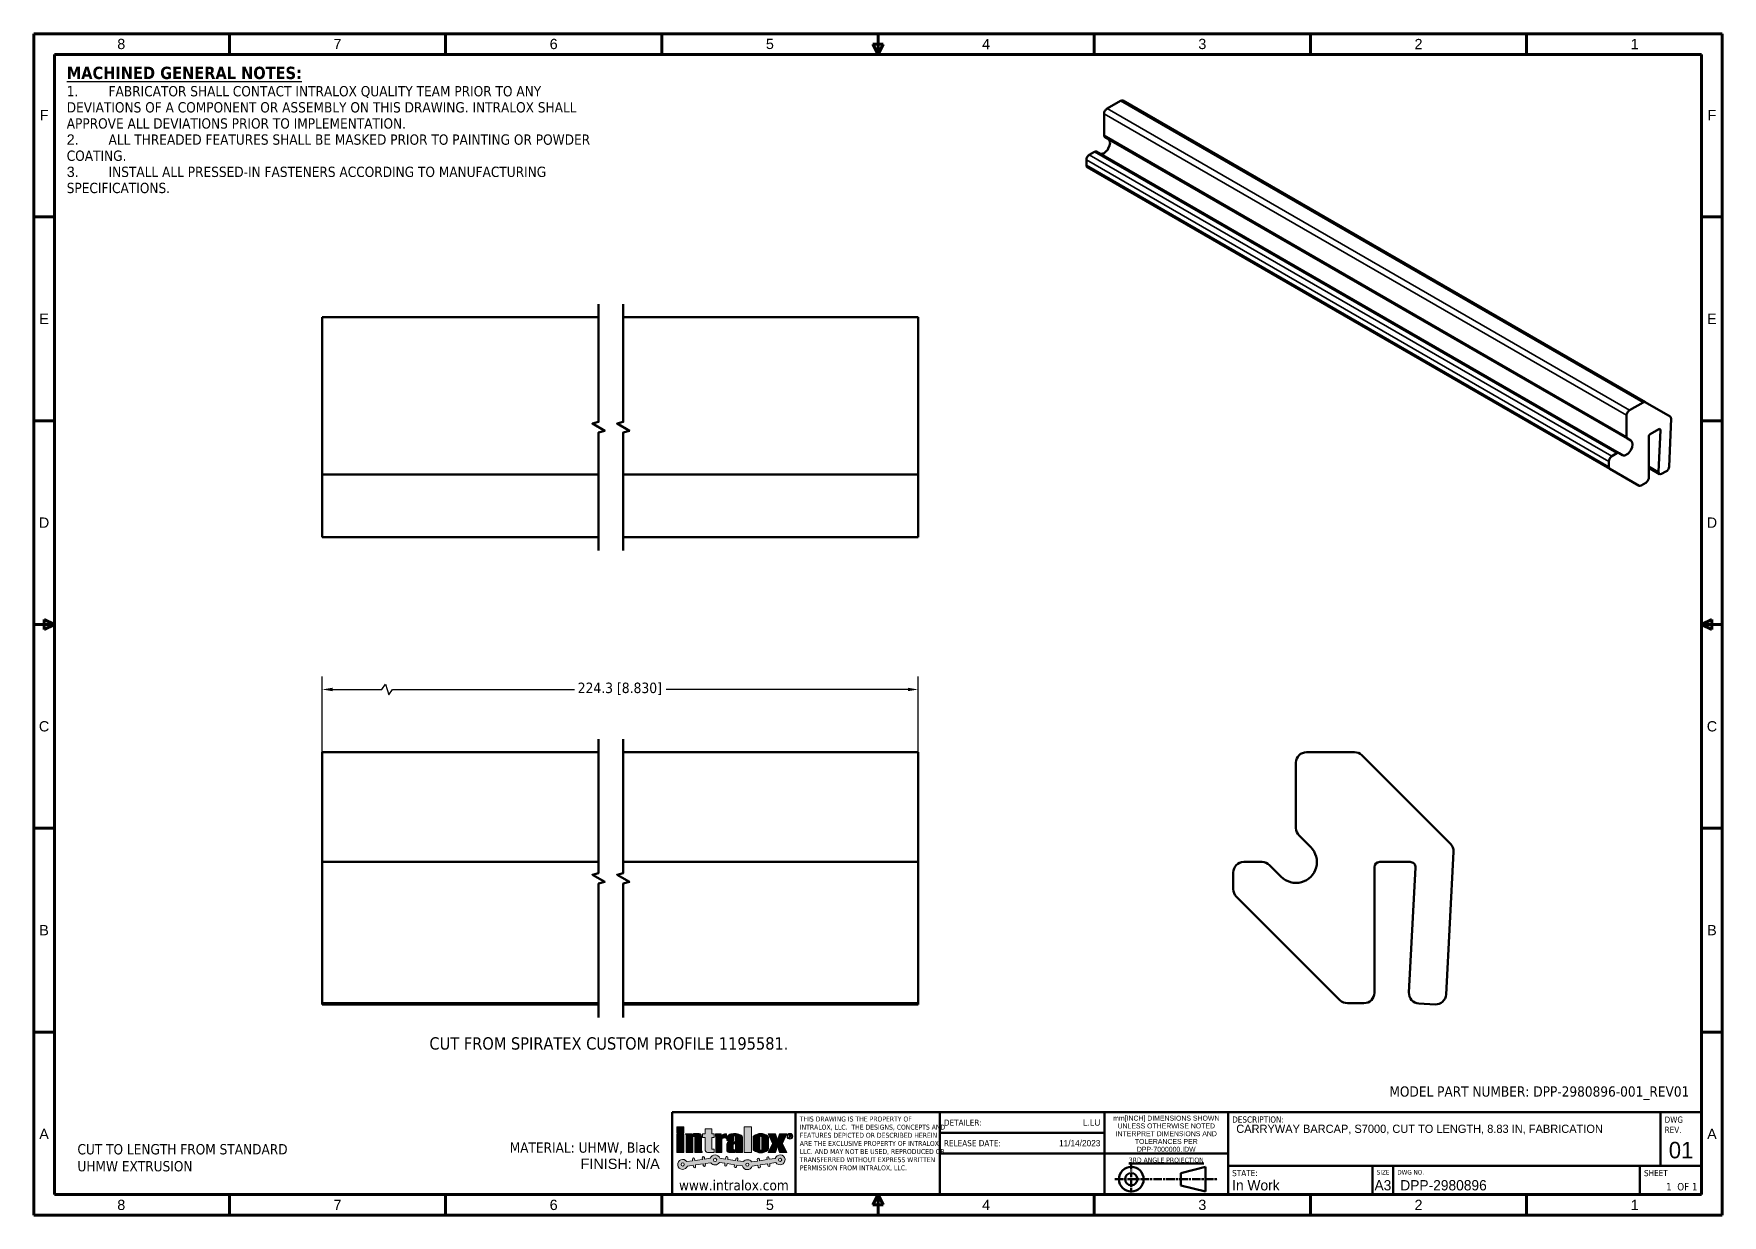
# Model space of a CAD drawing. Header units: millimetres. Extents: x 2 to 208, y 2 to 146.
import ezdxf
from ezdxf.enums import TextEntityAlignment as Align

# ---------------------------------------------------------------- set-up
doc = ezdxf.new("R2018")
doc.units = ezdxf.units.MM
doc.header["$LTSCALE"] = 0.5
doc.linetypes.add('CHAIN', pattern=[0.7087000000000001, 0.4724000000000001, -0.0591, 0.1181, -0.0591])
for name, color, linetype, lineweight in [('Border (ISO)', 7, 'Continuous', 70), ('Break Line (ISO)', 7, 'Continuous', 50), ('Dimension (ISO)', 7, 'Continuous', 25), ('Hatch (ISO)', 7, 'Continuous', 18), ('Logo', 7, 'Continuous', 18), ('Symbol (ISO)', 7, 'Continuous', 25), ('Title (ISO)', 7, 'Continuous', 50), ('Visible (ISO)', 7, 'Continuous', 50), ('Visible Narrow (ISO)', 7, 'Continuous', 35)]:
    doc.layers.add(name, color=color, linetype=linetype, lineweight=lineweight)
doc.styles.add('ILOX Border Text (2.5)', font='arial.ttf')
doc.styles.add('Note Text (ANSI)', font='tahoma.ttf')
doc.styles.add('Note Text (ISO)', font='tahoma.ttf')
doc.styles.add('Text Style208', font='tahoma.ttf')
doc.styles.add('Text Style209', font='tahoma.ttf')
doc.styles.add('Text Style210', font='tahoma.ttf')
doc.styles.add('Text Style211', font='tahoma.ttf')
doc.dimstyles.new('INTRALOX x.xx [x.xxx] mm-inch', dxfattribs={"dimscale": 0.5, "dimtxt": 2.539999961853027, "dimasz": 2.5, "dimexe": 3.174999999999999, "dimexo": 1.587499999999999, "dimgap": 0.8, "dimtad": 0, "dimtih": 1, "dimtoh": 1, "dimdec": 1, "dimrnd": 1e-08, "dimdsep": 46, "dimtxsty": 'Note Text (ANSI)', "dimcen": 0.09, "dimdle": 17.78, "dimclrd": 256, "dimclre": 256, "dimclrt": 256, "dimadec": 0, "dimazin": 0, "dimtfac": 1.200000047683715, "dimtmove": 0, "dimatfit": 3, "dimfxl": 1, "dimtolj": 1, "dimtzin": 0, "dimlwd": -1, "dimlwe": -1, "dimarcsym": 0})

msp = doc.modelspace()

# ---------------------------------------------------------------- texts
at = {"layer": 'Symbol (ISO)', "insert": (50.53644133947132, 24.11742740190864), "char_height": 1.500000059604644, "width": 45.9602928161621, "attachment_point": 1, "style": 'Note Text (ISO)'}
msp.add_mtext('\\fTahoma|b0|i0;{\\H1.5000;CUT FROM SPIRATEX CUSTOM PROFILE 1195581.}', dxfattribs=at)
at = {"layer": 'Symbol (ISO)', "insert": (7.802159523251184, 11.14052362148494), "char_height": 1.25, "width": 32.03959557986767, "attachment_point": 1, "line_spacing_factor": 0.9878842234611511, "style": 'Note Text (ISO)'}
msp.add_mtext('\\fTahoma|b0|i0;{\\H1.2500;CUT TO LENGTH FROM STANDARD \\PUHMW EXTRUSION}', dxfattribs=at)

# ---------------------------------------------------------------- blocks, each defined once
blk = doc.blocks.new('Borders ILOX - A3')
at = {"layer": 'Border (ISO)'}
for p, q in [((5, 292), (415, 292)), ((5, 292), (5, 5)), ((52.50000000000007, 287), (52.50000000000007, 292)), ((105, 287), (105, 292)), ((157.5, 287), (157.5, 292)), ((210, 287), (210, 291.9999999999999)), ((262.5, 287), (262.5, 292)), ((315.0000000000001, 287), (315.0000000000001, 292)), ((367.5000000000001, 287), (367.5000000000001, 292)), ((415, 292), (415, 5)), ((9.999999999999927, 286.9999999999999), (410, 287)), ((208.75, 289.4999999999999), (211.25, 289.4999999999998)), ((210, 287), (208.75, 289.4999999999999)), ((210, 287), (211.25, 289.4999999999998)), ((410, 287), (410, 10)), ((9.999999999999927, 286.9999999999999), (10, 10)), ((9.999999999999998, 247.5), (4.999999999999999, 247.5)), ((410, 247.5), (415, 247.5)), ((10, 198), (5.000000000000001, 198)), ((410, 198), (415, 197.9999999999999)), ((10, 148.4999999999999), (5.000000000000004, 148.4999999999999)), ((7.500000000000004, 147.2499999999999), (7.500000000000004, 149.7499999999999)), ((10, 148.4999999999999), (7.500000000000004, 149.7499999999999)), ((10, 148.4999999999999), (7.500000000000004, 147.2499999999999)), ((410, 148.5), (412.5, 149.75)), ((410, 148.5), (415, 148.5)), ((410, 148.5), (412.5, 147.25)), ((412.5, 149.75), (412.5, 147.25)), ((10, 99.00000000000003), (5.000000000000008, 99.00000000000006)), ((410, 98.99999999999999), (415, 98.99999999999994)), ((10.00000000000001, 49.50000000000002), (5.000000000000012, 49.50000000000006)), ((410, 49.49999999999999), (415, 49.49999999999995)), ((10, 10), (410, 10)), ((52.5, 10), (52.50000000000007, 5)), ((105, 10), (105, 5)), ((157.5, 10), (157.5, 5)), ((210, 10), (208.75, 7.499999999999999)), ((210, 10), (210, 5)), ((210, 10), (211.25, 7.5)), ((262.5, 10), (262.5, 5)), ((315, 10), (315.0000000000001, 5)), ((367.5, 10), (367.5000000000001, 5)), ((5, 5), (415, 5)), ((211.25, 7.5), (208.75, 7.499999999999999))]:
    blk.add_line(p, q, dxfattribs=at)
at = {"layer": 'Symbol (ISO)', "char_height": 2.5, "attachment_point": 5, "style": 'ILOX Border Text (2.5)'}
for s, insert in [('8', (26.25, 289.5)), ('7', (78.75, 289.5161966681481)), ('6', (131.25, 289.5)), ('5', (183.75, 289.5161966681481)), ('4', (236.25, 289.5000000745058)), ('3', (288.75, 289.5)), ('2', (341.25, 289.5)), ('1', (393.75, 289.5)), ('\\fArial|b0|i0;F', (7.499999999999995, 272.2500000745058)), ('\\fArial|b0|i0;F', (412.5, 272.2500000745058)), ('\\fArial|b0|i0;E', (7.499999999999999, 222.7500000745058)), ('\\fArial|b0|i0;E', (412.5, 222.7500000745058)), ('\\fArial|b0|i0;D', (7.500000000000001, 173.2500000745058)), ('\\fArial|b0|i0;D', (412.5, 173.2500000745058)), ('\\fArial|b0|i0;C', (7.500000000000005, 123.75)), ('\\fArial|b0|i0;C', (412.5, 123.75)), ('\\fArial|b0|i0;B', (7.500000000000008, 74.2500000745058)), ('\\fArial|b0|i0;B', (412.5, 74.2500000745058)), ('\\fArial|b0|i0;A', (7.500000000000012, 24.7500000745058)), ('\\fArial|b0|i0;A', (412.5, 24.7500000745058)), ('8', (26.25, 7.5)), ('7', (78.75, 7.51619666814804)), ('6', (131.25, 7.5)), ('5', (183.75, 7.51619666814804)), ('4', (236.25, 7.500000074505805)), ('3', (288.75, 7.5)), ('2', (341.25, 7.5)), ('1', (393.75, 7.5))]:
    blk.add_mtext(s, dxfattribs=dict(at, insert=insert))
blk = doc.blocks.new('Title Blocks ILOX - A3 Fab')
at = {"layer": 'Hatch (ISO)', "true_color": 0xff0000}
for points in [[(156.0893792808071, 43.61771527006268), (156.0893792808071, 45.05975954714556), (157.7972807889669, 45.05975954714556), (157.797280788967, 43.61771527006275)], [(157.797280788967, 43.35326388509767), (157.797280788967, 38.82819805258858), (156.0893792808071, 38.82819805258854), (156.0893792808071, 43.35326388509773)], [(174.2092975095427, 45.05975954714551), (174.2092975095428, 38.82819805258858), (172.4543872655245, 38.82819805258858), (172.4543872655245, 45.05975954714556)], [(178.2872455594582, 43.34695483360562), (180.037919551117, 43.34695483360562), (180.5350236945334, 41.91030589586115), (181.0321278379497, 43.34695483360558), (182.7828018296084, 43.34695483360562), (181.7453662600065, 41.03535573978251), (182.7828018296086, 38.82819805258863), (181.0321278379498, 38.82819805258858), (180.5350236945334, 40.36417021061054), (180.061833878952, 38.82819805258858), (178.2872455594582, 38.82819805258863), (179.3246811290602, 41.03535573978255)]]:
    blk.add_hatch(color=1, dxfattribs=at).paths.add_polyline_path(points)
h = blk.add_hatch(color=1, dxfattribs=at)
edge = h.paths.add_edge_path()
edge.add_line((159.8210051595139, 43.34973404680057), (159.9073935336102, 43.19989565745946))
edge.add_line((159.9073935336102, 43.19989565745946), (160.1266857846498, 43.35267478691626))
edge.add_arc((160.4232102349672, 42.92705700502692), 0.5187265617803436, 91.190816051676, 124.8646132541412, ccw=False)
edge.add_line((160.4124299741609, 43.44567153613206), (161.3161801807498, 43.44567153613206))
edge.add_arc((161.3161801807498, 42.51149314214337), 0.93417839398868, 61.536433639354016, 89.9999999999979, ccw=False)
edge.add_arc((161.4457887762762, 42.75056488723978), 0.6622341215029643, 3.2454128656244734, 61.536433639346, ccw=False)
edge.add_line((162.1069608108117, 42.78805585189906), (162.1069608108117, 39.39330156836778))
edge.add_arc((162.8202163812727, 39.3933015683677), 0.7132555704610253, 180, 203.7871179624207)
edge.add_arc((163.1099318048381, 39.52100349399186), 1.029867017600563, 203.7871179624407, 213.183415100502)
edge.add_arc((162.0621948395282, 38.83581670145128), 0.2220250261272311, -1.9664546067812125, 33.183415100487025, ccw=False)
edge.add_line((162.284089112587, 38.82819805258858), (160.4837779442154, 38.82819805258858))
edge.add_line((160.4837779442154, 38.82819805258858), (160.4837779442153, 42.67111827927495))
edge.add_line((160.4837779442153, 42.67111827927494), (160.0062194933885, 42.67111827927489))
edge.add_line((160.0062194933885, 42.67111827927489), (160.0062194933885, 38.82819805258858))
edge.add_line((160.0062194933885, 38.82819805258858), (158.3491871768665, 38.82819805258854))
edge.add_line((158.3491871768665, 38.82819805258854), (158.3491871768665, 42.96169412449168))
edge.add_line((158.3491871768665, 42.96169412449168), (158.2057225619346, 43.34973404680057))
edge.add_line((158.2057225619346, 43.34973404680057), (159.8210051595139, 43.34973404680057))
h = blk.add_hatch(color=1, dxfattribs=at)
edge = h.paths.add_edge_path()
edge.add_line((162.9701676908884, 42.43846567111345), (162.3604898577499, 42.43846567111345))
edge.add_line((162.3604898577499, 42.43846567111345), (162.3604898577499, 43.34946483526599))
edge.add_line((162.3604898577499, 43.34946483526599), (162.9701676908885, 43.34946483526599))
edge.add_line((162.9701676908885, 43.34946483526599), (162.9701676908884, 44.5690643486723))
edge.add_line((162.9701676908884, 44.56906434867229), (164.5787820343757, 44.56906434867224))
edge.add_line((164.5787820343757, 44.56906434867224), (164.5787820343757, 43.34946483526599))
edge.add_line((164.5787820343757, 43.34946483526599), (165.1894152394599, 43.34946483526599))
edge.add_line((165.1894152394599, 43.34946483526599), (165.1894152394599, 42.43846567111354))
edge.add_line((165.1894152394599, 42.43846567111354), (164.56842627634, 42.43846567111354))
edge.add_line((164.56842627634, 42.43846567111354), (164.56842627634, 39.66405711025231))
edge.add_line((164.56842627634, 39.66405711025231), (165.18941523946, 39.66405711025227))
edge.add_line((165.18941523946, 39.66405711025227), (165.18941523946, 38.82819805258863))
edge.add_line((165.1894152394601, 38.82819805258863), (163.5546253223456, 38.82819805258858))
edge.add_arc((163.655373938585, 39.5059570939951), 0.6852062476965677, 180, 261.5449185099608, ccw=False)
edge.add_line((162.9701676908884, 39.5059570939951), (162.9701676908884, 42.43846567111345))
h = blk.add_hatch(color=1, dxfattribs=at)
edge = h.paths.add_edge_path()
edge.add_arc((162.7099331634299, 42.49738024005465), 2.822332338600088, 0, 12.40307958070034)
edge.add_arc((165.6412841367689, 43.14204472584452), 0.1790691387325733, 104.0548209968469, 192.4030795806907, ccw=False)
edge.add_line((165.5977971659213, 43.31575321675077), (166.780411922353, 43.31575321675077))
edge.add_arc((166.780411922353, 43.2194471021017), 0.0963061146490732, 17.331570173854686, 90, ccw=False)
edge.add_line((166.8723454312161, 43.24813678085423), (166.8723454312161, 42.97519429115101))
edge.add_line((166.8723454312161, 42.97519429115101), (166.9290843092126, 43.02836515282263))
edge.add_arc((167.5726967961297, 42.34156322364224), 0.9412406298293383, 111.0863458708115, 133.1406515147933, ccw=False)
edge.add_arc((167.9078890688393, 41.62966641193725), 1.726990528761284, 82.08169216148627, 112.9653199658841, ccw=False)
edge.add_line((168.1458010776395, 43.34019094040793), (168.0713292985115, 42.21297690767407))
edge.add_line((168.0713292985115, 42.21297690767407), (167.9365720611612, 42.28387138990306))
edge.add_arc((167.6370374102421, 41.71451167699668), 0.6433439902432087, 62.251575153233, 110.8383883309712)
edge.add_arc((167.7634248716062, 41.54813479961403), 0.8458535727599272, 114.8336760707642, 145.3742309433249)
edge.add_arc((167.3102242374395, 41.82219314134949), 0.318809461713861, 139.614003205581, 185.5670421449777)
edge.add_line((166.9929184828692, 41.79126530607291), (166.9929184828692, 38.82819805258858))
edge.add_line((166.9929184828692, 38.82819805258858), (165.5322655020299, 38.82819805258858))
edge.add_line((165.5322655020299, 38.82819805258858), (165.53226550203, 42.49738024005465))
h = blk.add_hatch(color=1, dxfattribs=at)
edge = h.paths.add_edge_path(flags=0)
edge.add_arc((170.1835446153355, 39.63069705128506), 0.1790826809355476, 270, 369.0510194057144)
edge.add_line((170.3603974752991, 39.65886924562195), (170.3603974752991, 40.79267579375763))
edge.add_arc((170.2002723219948, 40.79267579375763), 0.1601251533042479, 0, 98.19620974889239)
edge.add_line((170.1774443265297, 40.95116537494122), (170.012787773762, 40.95116537494128))
edge.add_arc((170.012787773762, 40.74128769181697), 0.2098776831242899, 90, 182.0317765437456)
edge.add_line((169.8030420369858, 40.73384673906839), (169.8030420369858, 39.65886924562195))
edge.add_arc((170.0103117025255, 39.65886924562195), 0.2072696655397544, 180, 270.6844793511406)
edge.add_line((170.0127877737619, 39.45161437034951), (170.1835446153355, 39.45161437034954))
edge = h.paths.add_edge_path()
edge.add_line((172.0192062847461, 42.53638107342519), (172.0192062847462, 38.82819805258863))
edge.add_line((172.0192062847462, 38.82819805258863), (170.4791022200905, 38.82819805258863))
edge.add_line((170.4791022200905, 38.82819805258863), (170.3419129810074, 39.01021672189208))
edge.add_line((170.3419129810074, 39.01021672189209), (170.2005152472669, 38.88681173805001))
edge.add_arc((170.1016533496815, 38.98069458198241), 0.1363365804874719, 287.88924912851405, 316.47975673342506, ccw=False)
edge.add_line((170.1435329555764, 38.8509495944526), (170.0730476094905, 38.82819805258858))
edge.add_line((170.0730476094905, 38.82819805258858), (168.7099389697308, 38.82819805258858))
edge.add_arc((168.7575543516133, 39.37593742438922), 0.5498050963863084, 180, 265.03172610457716, ccw=False)
edge.add_line((168.207749255227, 39.37593742438922), (168.207749255227, 40.90269938073519))
edge.add_arc((168.8267460087434, 40.79691313737672), 0.6279711061408695, 89.9999999999967, 170.3018714951277, ccw=False)
edge.add_line((168.8267460087435, 41.4248842435176), (170.0296174819759, 41.42488424351759))
edge.add_arc((169.9973292830548, 41.73205143724936), 0.3088595355410356, 276.0006689517709, 360)
edge.add_line((170.3061888185958, 41.73205143724938), (170.3061888185958, 42.63600200998827))
edge.add_arc((170.1130208355084, 42.63600200998827), 0.1931679830874727, 0, 180)
edge.add_line((169.9198528524209, 42.63600200998827), (169.9198528524209, 41.82364036849899))
edge.add_arc((169.7716160479612, 41.8282941812813), 0.148309838412162, 270, 358.2018211913799, ccw=False)
edge.add_line((169.7716160479612, 41.67998434286913), (168.4190003135323, 41.67998434286907))
edge.add_arc((168.4190003135323, 41.83879685365607), 0.1588125107869467, 188.3952934768908, 270, ccw=False)
edge.add_arc((168.9841481681784, 41.92220319274491), 0.7300818999645191, 173.48519320428, 188.3952934769024, ccw=False)
edge.add_line((168.2587807226606, 42.00503826767593), (168.271730758225, 42.59123054819485))
edge.add_arc((168.5637191555721, 42.58478000243421), 0.2920596407002086, 141.2832347592071, 178.7344396456247, ccw=False)
edge.add_arc((169.6163837981467, 41.74093076000906), 1.641201736132784, 103.6077166532773, 141.2832347592011, ccw=False)
edge.add_arc((170.0393343855632, 39.99369223046738), 3.438902956722825, 60.71875453343853, 103.60771665327889, ccw=False)
edge.add_arc((171.4334971463889, 42.47996762539602), 0.5884196392657897, 5.50155781880801, 60.71875453343267, ccw=False)
h = blk.add_hatch(color=1, dxfattribs=at)
edge = h.paths.add_edge_path(flags=0)
edge.add_arc((176.5113931969212, 39.67946616906221), 0.3225299348038881, 215.5774849194171, 324.4225150806511)
edge.add_line((176.7737162916091, 39.49181715404225), (176.7737162916091, 42.64173779927124))
edge.add_arc((176.5113931969212, 42.45408878425127), 0.3225299348038888, 35.57748491935016, 144.4225150805842)
edge.add_line((176.2490701022335, 42.64173779927157), (176.2490701022335, 39.4918171540419))
edge = h.paths.add_edge_path()
edge.add_arc((176.4683570152533, 41.54601672098289), 2.82448186198164, 233.4204968074027, 306.5795031938269)
edge.add_arc((177.8191340948049, 39.65462375951534), 0.5024516147910063, 311.424443371614, 356.7873824305753)
edge.add_line((178.3207960802856, 39.62646567844521), (178.3207960802856, 42.52900467737857))
edge.add_arc((177.8191340947887, 42.50084659659569), 0.502451614791008, 3.212617536617223, 48.57555633011421)
edge.add_arc((176.4683570152534, 40.60945363484097), 2.824481861981647, 53.42049675703821, 126.5795031883525)
edge.add_arc((175.1175799357001, 42.50084659627654), 0.5024516147910071, 131.4244433383919, 176.7873824269321)
edge.add_line((174.6159179502211, 42.52900467737856), (174.6159179502211, 39.62646567844521))
edge.add_arc((175.1175799357015, 39.65462375952247), 0.5024516147910054, 183.2126175702385, 228.5755566358465)
h = blk.add_hatch(color=1, dxfattribs=at)
edge = h.paths.add_edge_path(flags=0)
edge.add_arc((183.5645942254514, 42.7434085549759), 0.5681986024124177, 0, 360)
edge = h.paths.add_edge_path()
edge.add_arc((183.5645942254514, 42.7434085549759), 0.7031986024124177, 0, 360)
h = blk.add_hatch(color=1, dxfattribs=at)
edge = h.paths.add_edge_path(flags=0)
edge.add_line((183.4722544533835, 42.99114192023957), (183.7086003517172, 42.99114192023954))
edge.add_arc((183.7086004030993, 42.92364192023956), 0.0675000000000002, -90, 90.0000436145553, ccw=False)
edge.add_line((183.7086004030993, 42.85614192023957), (183.4722544533835, 42.85614192023956))
edge.add_line((183.4722544533835, 42.85614192023956), (183.4722544533835, 42.99114192023957))
edge = h.paths.add_edge_path()
edge.add_line((183.3372544533835, 43.12614192023956), (183.7086004030994, 43.12614192023956))
edge.add_arc((183.7086004030993, 42.92364192023956), 0.2024999999999997, -79.86043625911458, 90, ccw=False)
edge.add_line((183.7442498195409, 42.72430459531677), (183.8949846068488, 42.46322428523163))
edge.add_arc((183.5645942254514, 42.7434085549759), 0.4331986024124181, 301.45958190831897, 319.7007212154064, ccw=False)
edge.add_line((183.7906792581961, 42.37388644859944), (183.590191218167, 42.72114192023956))
edge.add_line((183.590191218167, 42.72114192023956), (183.4722544533836, 42.72114192023956))
edge.add_line((183.4722544533835, 42.72114192023956), (183.4722544533835, 42.3201658401815))
edge.add_arc((183.5645942254514, 42.7434085549759), 0.4331986024124181, 238.3456631951422, 257.6925130862524, ccw=False)
edge.add_line((183.3372544533835, 42.37465707068301), (183.3372544533835, 43.12614192023956))
h = blk.add_hatch(color=1, dxfattribs=at)
edge = h.paths.add_edge_path(flags=0)
edge.add_arc((181.1596104221811, 37.03226151429458), 0.3978497256310165, 0, 360)
edge = h.paths.add_edge_path(flags=0)
edge.add_arc((165.3763611662078, 37.00975859720036), 0.3978497256310157, 0, 360)
edge = h.paths.add_edge_path(flags=0)
edge.add_arc((173.2214371956259, 35.8612182601383), 0.3978497256310157, 0, 360)
edge = h.paths.add_edge_path(flags=0)
edge.add_arc((157.5184183743316, 35.91478660472283), 0.3978497256310165, 0, 360)
edge = h.paths.add_edge_path()
edge.add_line((176.3282518140916, 35.8100796774236), (176.3898836764921, 35.36601547806451))
edge.add_arc((176.1338286575603, 35.33060995440561), 0.2584912451626869, -170.23941812202418, 7.872545945431511, ccw=False)
edge.add_line((175.8790791338328, 35.286787540205), (175.8030986467881, 35.72847915488015))
edge.add_line((175.8030986467881, 35.72847915488015), (174.3817276471006, 35.50762051110945))
edge.add_arc((173.2214371956259, 35.86121826013835), 1.212973742461791, 194.1671621055658, 343.05143450604197, ccw=False)
edge.add_line((172.045355099132, 35.56434084063938), (170.6325077187518, 35.77142373538794))
edge.add_line((170.6325077187518, 35.77142373538794), (170.563795257419, 35.37198278449516))
edge.add_arc((170.3090457336914, 35.41580519869577), 0.2584912451626869, 172.1274540545646, 350.2394181220263, ccw=False)
edge.add_line((170.0529907147596, 35.45121072235467), (170.1081010625356, 35.84828670721549))
edge.add_line((170.1081010625356, 35.84828670721549), (168.3039468283867, 36.11272396106786))
edge.add_line((168.3039468283867, 36.11272396106786), (168.2359709136767, 35.71756472091203))
edge.add_arc((167.9812213899492, 35.7613871351126), 0.2584912451626872, 172.1274540545754, 350.2394181220321, ccw=False)
edge.add_line((167.7251663710174, 35.79679265877148), (167.7796796215314, 36.18956649361957))
edge.add_line((167.7796796215314, 36.18956649361957), (166.4185024413741, 36.38907601931001))
edge.add_arc((165.3763611662079, 37.00975859720037), 1.212973742461789, 214.6105757238183, 329.22265244608155, ccw=False)
edge.add_line((164.3780455174754, 36.32079476259243), (162.9872629338652, 36.12776744594331))
edge.add_line((162.9872629338652, 36.12776744594331), (163.0417809501932, 35.73495927289196))
edge.add_arc((162.7857259312613, 35.69955374923319), 0.2584912451626883, -170.23941812200155, 7.872545945398315, ccw=False)
edge.add_line((162.5309764075338, 35.65573133503249), (162.46230925467, 36.05490889763084))
edge.add_line((162.46230925467, 36.05490889763083), (160.6098927947007, 35.79781121550681))
edge.add_line((160.6098927947007, 35.79781121550681), (160.6636054628066, 35.41080566304096))
edge.add_arc((160.4075504438747, 35.37540013938206), 0.2584912451626858, -170.23941812203213, 7.872545945423781, ccw=False)
edge.add_line((160.1528009201472, 35.33157772518145), (160.085127446813, 35.72497880577799))
edge.add_line((160.085127446813, 35.72497880577799), (158.6681786822201, 35.52831987354667))
edge.add_arc((157.5184183743316, 35.91478660472283), 1.212973742461787, 34.6653922007543, 341.42105745042136, ccw=False)
edge.add_line((158.516074415275, 36.60470524041181), (159.9363394585441, 36.8043826583605))
edge.add_line((159.9363394585441, 36.8043826583605), (159.8949771944854, 37.2024226274832))
edge.add_arc((160.1520840092093, 37.22913984381029), 0.2584912451626975, 7.820625511088508, 185.9325895784985, ccw=False)
edge.add_line((160.4081710068718, 37.2643133203796), (160.4610111302886, 36.87814711886119))
edge.add_line((160.4610111302886, 36.87814711886119), (162.313470478772, 37.1385874509759))
edge.add_line((162.3134704787719, 37.1385874509759), (162.273152681872, 37.52657623733424))
edge.add_arc((162.5302594965959, 37.55329345366142), 0.2584912451626975, 7.820625511072819, 185.9325895785199, ccw=False)
edge.add_line((162.7863464942584, 37.58846693023064), (162.8378175330905, 37.21230627297441))
edge.add_line((162.8378175330905, 37.21230627297441), (164.2306711439166, 37.40812987217392))
edge.add_arc((165.3763611662079, 37.00975859720033), 1.212973742461796, 19.606915668401427, 160.8267740606678, ccw=False)
edge.add_line((166.5190029994248, 37.41679046436129), (167.9214184460129, 37.2177836267787))
edge.add_line((167.9214184460129, 37.2177836267787), (167.9806008269521, 37.65030031611016))
edge.add_arc((168.2366878246146, 37.61512683954089), 0.258491245162703, -5.932589578515888, 172.1793744889185, ccw=False)
edge.add_line((168.4937946393386, 37.58840962321372), (168.4475232474167, 37.14312782273793))
edge.add_line((168.4475232474167, 37.14312782273793), (170.3645625298659, 36.87109436357289))
edge.add_line((170.3645625298659, 36.87109436357289), (170.421300059323, 37.28369583553528))
edge.add_arc((170.674495126169, 37.23163834855551), 0.2584912451627229, -9.730203609072873, 168.3817604583747, ccw=False)
edge.add_line((170.9292678487684, 37.18795100891281), (170.862810794587, 36.80039148324276))
edge.add_line((170.862810794587, 36.80039148324276), (172.2609384018953, 36.60199310254589))
edge.add_arc((173.2214371956259, 35.8612182601383), 1.212973742461799, 33.95227233023252, 142.3591626783925, ccw=False)
edge.add_line((174.2276026695666, 36.53866666330376), (175.6637486967215, 36.74870832658877))
edge.add_line((175.6637486967215, 36.74870832658877), (175.621255408171, 37.15763244250675))
edge.add_arc((175.878362222895, 37.18434965883318), 0.2584912451626975, 7.820625511233004, 185.9325895783547, ccw=False)
edge.add_line((176.1344492205574, 37.21952313540314), (176.1883731058639, 36.8254365850059))
edge.add_line((176.1883731058639, 36.8254365850059), (177.9920980433149, 37.08923802219085))
edge.add_line((177.9920980433149, 37.08923802219084), (177.9490797519132, 37.50321437892357))
edge.add_arc((178.206186566637, 37.52993159525217), 0.2584912451626975, 7.8206255107514835, 185.9325895788364, ccw=False)
edge.add_line((178.4622735642996, 37.56510507181997), (178.5168854979167, 37.16599012660885))
edge.add_line((178.5168854979167, 37.16599012660886), (179.9983497368742, 37.38265974582875))
edge.add_arc((181.1596104221811, 37.03226151429455), 1.212973742461809, -148.58136902647448, 163.2093623069456, ccw=False)
edge.add_line((180.1244812711297, 36.3999538830379), (178.6538853713872, 36.17144646588694))
edge.add_line((178.6538853713872, 36.17144646588695), (178.7177080202344, 35.71159741448132))
edge.add_arc((178.4616530013025, 35.67619189082245), 0.2584912451626869, -170.23941812202634, 7.872545945423781, ccw=False)
edge.add_line((178.2069034775751, 35.63236947662181), (178.1282213113045, 36.08976655866045))
edge.add_line((178.1282213113045, 36.08976655866045), (176.3282518140916, 35.8100796774236))
at = {"layer": 'Logo'}
for p, q in [((157.7972807889669, 45.05975954714556), (156.0893792808071, 45.05975954714556)), ((156.0893792808071, 45.05975954714556), (156.0893792808071, 43.61771527006268)), ((157.7972807889669, 45.05975954714556), (156.0893792808071, 45.05975954714556)), ((156.0893792808071, 45.05975954714556), (156.0893792808071, 43.61771527006268)), ((156.0893792808071, 43.61771527006268), (157.797280788967, 43.61771527006275)), ((156.0893792808071, 43.61771527006268), (157.797280788967, 43.61771527006275)), ((157.797280788967, 43.35326388509767), (156.0893792808071, 43.35326388509773)), ((157.797280788967, 43.35326388509767), (156.0893792808071, 43.35326388509773)), ((156.0893792808071, 43.35326388509773), (156.0893792808071, 38.82819805258854)), ((156.0893792808071, 43.35326388509773), (156.0893792808071, 38.82819805258854)), ((157.797280788967, 43.61771527006275), (157.7972807889669, 45.05975954714556)), ((157.797280788967, 43.61771527006275), (157.7972807889669, 45.05975954714556)), ((157.797280788967, 38.82819805258858), (157.797280788967, 43.35326388509767)), ((157.797280788967, 38.82819805258858), (157.797280788967, 43.35326388509767)), ((159.8210051595139, 43.34973404680057), (158.2057225619346, 43.34973404680057)), ((159.8210051595139, 43.34973404680057), (158.2057225619346, 43.34973404680057)), ((158.2057225619346, 43.34973404680057), (158.3491871768665, 42.96169412449168)), ((158.2057225619346, 43.34973404680057), (158.3491871768665, 42.96169412449168)), ((158.3491871768665, 42.96169412449168), (158.3491871768665, 38.82819805258854)), ((158.3491871768665, 42.96169412449168), (158.3491871768665, 38.82819805258854)), ((159.9073935336102, 43.19989565745946), (159.8210051595139, 43.34973404680057)), ((159.9073935336102, 43.19989565745946), (159.8210051595139, 43.34973404680057)), ((160.1266857846497, 43.35267478691621), (159.9073935336102, 43.19989565745946)), ((160.1266857846497, 43.35267478691621), (159.9073935336102, 43.19989565745946)), ((160.0062194933885, 38.82819805258858), (160.0062194933885, 42.67111827927489)), ((160.0062194933885, 38.82819805258858), (160.0062194933885, 42.67111827927489)), ((160.0062194933885, 42.67111827927489), (160.4837779442153, 42.67111827927494)), ((160.0062194933885, 42.67111827927489), (160.4837779442153, 42.67111827927494)), ((161.3161801807497, 43.44567153613206), (160.4124299741609, 43.44567153613206)), ((161.3161801807497, 43.44567153613206), (160.4124299741609, 43.44567153613206)), ((160.4837779442153, 42.67111827927494), (160.4837779442154, 38.82819805258858)), ((160.4837779442153, 42.67111827927494), (160.4837779442154, 38.82819805258858)), ((162.1069608108117, 39.39330156836778), (162.1069608108117, 42.78805585189906)), ((162.1069608108117, 39.39330156836778), (162.1069608108117, 42.78805585189906)), ((162.9701676908885, 43.34946483526599), (162.3604898577499, 43.34946483526599)), ((162.3604898577499, 43.34946483526599), (162.3604898577499, 42.43846567111345)), ((162.9701676908885, 43.34946483526599), (162.3604898577499, 43.34946483526599)), ((162.3604898577499, 43.34946483526599), (162.3604898577499, 42.43846567111345)), ((162.3604898577499, 42.43846567111345), (162.9701676908884, 42.43846567111345)), ((162.3604898577499, 42.43846567111345), (162.9701676908884, 42.43846567111345)), ((164.5787820343757, 44.56906434867224), (162.9701676908884, 44.56906434867229)), ((162.9701676908884, 44.56906434867229), (162.9701676908885, 43.34946483526599)), ((162.9701676908884, 44.56906434867229), (162.9701676908885, 43.34946483526599)), ((164.5787820343757, 44.56906434867224), (162.9701676908884, 44.56906434867229)), ((162.9701676908884, 42.43846567111345), (162.9701676908884, 39.5059570939951)), ((162.9701676908884, 42.43846567111345), (162.9701676908884, 39.5059570939951)), ((164.56842627634, 42.43846567111354), (165.1894152394599, 42.43846567111354)), ((164.56842627634, 39.66405711025231), (164.56842627634, 42.43846567111354)), ((164.56842627634, 39.66405711025231), (164.56842627634, 42.43846567111354)), ((164.56842627634, 42.43846567111354), (165.1894152394599, 42.43846567111354)), ((164.5787820343757, 43.34946483526599), (164.5787820343757, 44.56906434867224)), ((164.5787820343757, 43.34946483526599), (164.5787820343757, 44.56906434867224)), ((165.1894152394599, 43.34946483526599), (164.5787820343757, 43.34946483526599)), ((165.1894152394599, 43.34946483526599), (164.5787820343757, 43.34946483526599)), ((165.1894152394599, 42.43846567111354), (165.1894152394599, 43.34946483526599)), ((165.1894152394599, 42.43846567111354), (165.1894152394599, 43.34946483526599)), ((165.5322655020299, 42.49738024005465), (165.5322655020299, 38.82819805258858)), ((165.5322655020299, 42.49738024005465), (165.5322655020299, 38.82819805258858)), ((166.780411922353, 43.31575321675077), (165.5977971659213, 43.31575321675077)), ((166.780411922353, 43.31575321675077), (165.5977971659213, 43.31575321675077)), ((166.8723454312161, 42.97519429115101), (166.8723454312161, 43.24813678085423)), ((166.8723454312161, 42.97519429115101), (166.8723454312161, 43.24813678085423)), ((166.9290843092126, 43.02836515282263), (166.8723454312161, 42.97519429115101)), ((166.9290843092126, 43.02836515282263), (166.8723454312161, 42.97519429115101)), ((166.9929184828692, 38.82819805258858), (166.9929184828692, 41.79126530607291)), ((166.9929184828692, 38.82819805258858), (166.9929184828692, 41.79126530607291)), ((167.9365720611612, 42.28387138990306), (168.0713292985115, 42.21297690767407)), ((167.9365720611612, 42.28387138990306), (168.0713292985115, 42.21297690767407)), ((168.0713292985115, 42.21297690767407), (168.1458010776395, 43.34019094040793)), ((168.0713292985115, 42.21297690767407), (168.1458010776395, 43.34019094040793)), ((168.271730758225, 42.59123054819485), (168.2587807226606, 42.00503826767593)), ((168.271730758225, 42.59123054819485), (168.2587807226606, 42.00503826767593)), ((168.4190003135323, 41.67998434286913), (169.7401558956111, 41.67998434286913)), ((168.4190003135323, 41.67998434286913), (169.7401558956111, 41.67998434286913)), ((170.0296174819759, 41.4248842435176), (168.8267460087435, 41.4248842435176)), ((170.0296174819759, 41.4248842435176), (168.8267460087435, 41.4248842435176)), ((169.7401558956111, 41.67998434286913), (169.7716160479612, 41.67998434286913)), ((169.7401558956111, 41.67998434286913), (169.7716160479612, 41.67998434286913)), ((169.9198528524209, 41.82364036849899), (169.9198528524209, 42.63600200998827)), ((169.9198528524209, 41.82364036849899), (169.9198528524209, 42.63600200998827)), ((170.3061888185958, 42.63600200998827), (170.3061888185958, 41.73205143724938)), ((170.3061888185958, 42.63600200998827), (170.3061888185958, 41.73205143724938)), ((172.0192062847462, 38.82819805258863), (172.0192062847461, 42.53638107342519)), ((172.0192062847462, 38.82819805258863), (172.0192062847461, 42.53638107342519)), ((174.2092975095427, 45.05975954714551), (172.4543872655245, 45.05975954714556)), ((174.2092975095427, 45.05975954714551), (172.4543872655245, 45.05975954714556)), ((172.4543872655245, 45.05975954714556), (172.4543872655245, 38.82819805258858)), ((172.4543872655245, 45.05975954714556), (172.4543872655245, 38.82819805258858)), ((174.2092975095428, 38.82819805258858), (174.2092975095427, 45.05975954714551)), ((174.2092975095428, 38.82819805258858), (174.2092975095427, 45.05975954714551)), ((174.6159179502211, 42.52900467737856), (174.6159179502211, 39.62646567844521)), ((174.6159179502211, 42.52900467737856), (174.6159179502211, 39.62646567844521)), ((176.2490701022335, 39.4918171540419), (176.2490701022335, 42.64173779927157)), ((176.2490701022335, 39.4918171540419), (176.2490701022335, 42.64173779927157)), ((176.7737162916091, 42.64173779927124), (176.7737162916091, 39.49181715404225)), ((176.7737162916091, 42.64173779927124), (176.7737162916091, 39.49181715404225)), ((178.2872455594582, 43.34695483360562), (179.3246811290602, 41.03535573978255)), ((178.2872455594582, 43.34695483360562), (179.3246811290602, 41.03535573978255)), ((180.037919551117, 43.34695483360562), (178.2872455594582, 43.34695483360562)), ((180.037919551117, 43.34695483360562), (178.2872455594582, 43.34695483360562)), ((179.3246811290602, 41.03535573978255), (178.2872455594582, 38.82819805258863)), ((179.3246811290602, 41.03535573978255), (178.2872455594582, 38.82819805258863)), ((178.3207960802856, 39.62646567844521), (178.3207960802856, 42.52900467737856)), ((178.3207960802856, 39.62646567844521), (178.3207960802856, 42.52900467737856)), ((180.5350236945334, 41.91030589586115), (180.037919551117, 43.34695483360562)), ((180.5350236945334, 41.91030589586115), (180.037919551117, 43.34695483360562)), ((181.0321278379497, 43.34695483360558), (180.5350236945334, 41.91030589586115)), ((181.0321278379497, 43.34695483360558), (180.5350236945334, 41.91030589586115)), ((182.7828018296084, 43.34695483360562), (181.0321278379497, 43.34695483360558)), ((182.7828018296084, 43.34695483360562), (181.0321278379497, 43.34695483360558)), ((181.7453662600065, 41.03535573978251), (182.7828018296084, 43.34695483360562)), ((181.7453662600065, 41.03535573978251), (182.7828018296084, 43.34695483360562)), ((182.7828018296086, 38.82819805258863), (181.7453662600065, 41.03535573978251)), ((182.7828018296086, 38.82819805258863), (181.7453662600065, 41.03535573978251)), ((183.3372544533835, 43.12614192023956), (183.3372544533835, 42.37465707068301)), ((183.3372544533835, 43.12614192023956), (183.7086004030993, 43.12614192023956)), ((183.4722544533835, 42.99114192023957), (183.4722544533835, 42.85614192023956)), ((183.7086003517172, 42.99114192023954), (183.4722544533835, 42.99114192023957)), ((183.4722544533835, 42.85614192023956), (183.7086004030993, 42.85614192023957)), ((183.4722544533835, 42.72114192023956), (183.590191218167, 42.72114192023956)), ((183.4722544533835, 42.3201658401815), (183.4722544533835, 42.72114192023956)), ((183.590191218167, 42.72114192023956), (183.7906792581961, 42.37388644859944)), ((183.8949846068488, 42.46322428523163), (183.7442498195409, 42.72430459531677)), ((156.0893792808071, 38.82819805258854), (157.797280788967, 38.82819805258858)), ((156.0893792808071, 38.82819805258854), (157.797280788967, 38.82819805258858)), ((158.3491871768665, 38.82819805258854), (160.0062194933885, 38.82819805258858)), ((158.3491871768665, 38.82819805258854), (160.0062194933885, 38.82819805258858)), ((159.8949771944854, 37.2024226274832), (159.9363394585441, 36.8043826583605)), ((159.8949771944854, 37.2024226274832), (159.9363394585441, 36.8043826583605)), ((160.4610111302886, 36.87814711886119), (160.4081710068718, 37.2643133203796)), ((160.4610111302886, 36.87814711886119), (160.4081710068718, 37.2643133203796)), ((162.3134704787719, 37.1385874509759), (160.4610111302886, 36.87814711886119)), ((162.3134704787719, 37.1385874509759), (160.4610111302886, 36.87814711886119)), ((160.4837779442154, 38.82819805258858), (162.284089112587, 38.82819805258858)), ((160.4837779442154, 38.82819805258858), (162.284089112587, 38.82819805258858)), ((162.273152681872, 37.52657623733424), (162.3134704787719, 37.1385874509759)), ((162.273152681872, 37.52657623733424), (162.3134704787719, 37.1385874509759)), ((162.8378175330905, 37.21230627297441), (162.7863464942584, 37.58846693023064)), ((162.8378175330905, 37.21230627297441), (162.7863464942584, 37.58846693023064)), ((164.2306711439166, 37.40812987217392), (162.8378175330905, 37.21230627297441)), ((164.2306711439166, 37.40812987217392), (162.8378175330905, 37.21230627297441)), ((163.5546253223456, 38.82819805258858), (165.1894152394601, 38.82819805258863)), ((163.5546253223456, 38.82819805258858), (165.1894152394601, 38.82819805258863)), ((165.18941523946, 39.66405711025227), (164.56842627634, 39.66405711025231)), ((165.18941523946, 39.66405711025227), (164.56842627634, 39.66405711025231)), ((165.1894152394601, 38.82819805258863), (165.18941523946, 39.66405711025227)), ((165.1894152394601, 38.82819805258863), (165.18941523946, 39.66405711025227)), ((165.5322655020299, 38.82819805258858), (166.9929184828692, 38.82819805258858)), ((165.5322655020299, 38.82819805258858), (166.9929184828692, 38.82819805258858)), ((167.9214184460129, 37.2177836267787), (166.5190029994248, 37.41679046436129)), ((167.9214184460129, 37.2177836267787), (166.5190029994248, 37.41679046436129)), ((167.9806008269522, 37.65030031611013), (167.9214184460129, 37.2177836267787)), ((167.9806008269522, 37.65030031611013), (167.9214184460129, 37.2177836267787)), ((168.207749255227, 40.90269938073519), (168.207749255227, 39.37593742438922)), ((168.207749255227, 40.90269938073519), (168.207749255227, 39.37593742438922)), ((168.4475232474167, 37.14312782273793), (168.4937946393386, 37.58840962321372)), ((168.4475232474167, 37.14312782273793), (168.4937946393386, 37.58840962321372)), ((170.3645625298659, 36.87109436357289), (168.4475232474167, 37.14312782273793)), ((170.3645625298659, 36.87109436357289), (168.4475232474167, 37.14312782273793)), ((168.7099389697308, 38.82819805258858), (170.0730476094905, 38.82819805258858)), ((168.7099389697308, 38.82819805258858), (170.0730476094905, 38.82819805258858)), ((169.8030420369858, 39.65886924562195), (169.8030420369858, 40.73384673906839)), ((169.8030420369858, 39.65886924562195), (169.8030420369858, 40.73384673906839)), ((170.0127877737621, 40.95116537494127), (170.1774443265297, 40.95116537494122)), ((170.0127877737621, 40.95116537494127), (170.1774443265297, 40.95116537494122)), ((170.1835446153355, 39.45161437034951), (170.0127877737619, 39.45161437034951)), ((170.1835446153355, 39.45161437034951), (170.0127877737619, 39.45161437034951)), ((170.0730476094905, 38.82819805258858), (170.1435329555764, 38.8509495944526)), ((170.0730476094905, 38.82819805258858), (170.1435329555764, 38.8509495944526)), ((170.2005152472668, 38.88681173805001), (170.3419129810074, 39.01021672189209)), ((170.2005152472668, 38.88681173805001), (170.3419129810074, 39.01021672189209)), ((170.3419129810074, 39.01021672189209), (170.4791022200905, 38.82819805258863)), ((170.3419129810074, 39.01021672189209), (170.4791022200905, 38.82819805258863)), ((170.3603974752991, 40.79267579375763), (170.3603974752991, 39.65886924562195)), ((170.3603974752991, 40.79267579375763), (170.3603974752991, 39.65886924562195)), ((170.421300059323, 37.28369583553528), (170.3645625298659, 36.87109436357289)), ((170.421300059323, 37.28369583553528), (170.3645625298659, 36.87109436357289)), ((170.4791022200905, 38.82819805258863), (172.0192062847462, 38.82819805258863)), ((170.4791022200905, 38.82819805258863), (172.0192062847462, 38.82819805258863)), ((170.862810794587, 36.80039148324276), (170.9292678487684, 37.18795100891281)), ((170.862810794587, 36.80039148324276), (170.9292678487684, 37.18795100891281)), ((172.4543872655245, 38.82819805258858), (174.2092975095428, 38.82819805258858)), ((172.4543872655245, 38.82819805258858), (174.2092975095428, 38.82819805258858)), ((175.621255408171, 37.15763244250675), (175.6637486967215, 36.74870832658877)), ((175.621255408171, 37.15763244250675), (175.6637486967215, 36.74870832658877)), ((176.1883731058639, 36.8254365850059), (176.1344492205574, 37.21952313540314)), ((176.1883731058639, 36.8254365850059), (176.1344492205574, 37.21952313540314)), ((177.9920980433149, 37.08923802219084), (176.1883731058639, 36.8254365850059)), ((177.9920980433149, 37.08923802219084), (176.1883731058639, 36.8254365850059)), ((177.9490797519132, 37.50321437892357), (177.9920980433149, 37.08923802219084)), ((177.9490797519132, 37.50321437892357), (177.9920980433149, 37.08923802219084)), ((178.2872455594582, 38.82819805258863), (180.061833878952, 38.82819805258858)), ((178.2872455594582, 38.82819805258863), (180.061833878952, 38.82819805258858)), ((178.5168854979167, 37.16599012660886), (178.4622735642996, 37.56510507181997)), ((178.5168854979167, 37.16599012660886), (178.4622735642996, 37.56510507181997)), ((179.9983497368741, 37.38265974582879), (178.5168854979167, 37.16599012660886)), ((179.9983497368741, 37.38265974582879), (178.5168854979167, 37.16599012660886)), ((180.061833878952, 38.82819805258858), (180.5350236945334, 40.36417021061054)), ((180.061833878952, 38.82819805258858), (180.5350236945334, 40.36417021061054)), ((180.5350236945334, 40.36417021061054), (181.0321278379498, 38.82819805258858)), ((180.5350236945334, 40.36417021061054), (181.0321278379498, 38.82819805258858)), ((181.0321278379498, 38.82819805258858), (182.7828018296086, 38.82819805258863)), ((181.0321278379498, 38.82819805258858), (182.7828018296086, 38.82819805258863)), ((159.9363394585441, 36.8043826583605), (158.516074415275, 36.60470524041181)), ((159.9363394585441, 36.8043826583605), (158.516074415275, 36.60470524041181)), ((158.6681786822201, 35.52831987354666), (160.085127446813, 35.72497880577799)), ((158.6681786822201, 35.52831987354666), (160.085127446813, 35.72497880577799)), ((160.085127446813, 35.72497880577799), (160.1528009201472, 35.33157772518145)), ((160.085127446813, 35.72497880577799), (160.1528009201472, 35.33157772518145)), ((160.6098927947007, 35.79781121550681), (162.46230925467, 36.05490889763083)), ((160.6098927947007, 35.79781121550681), (162.46230925467, 36.05490889763083)), ((160.6636054628066, 35.41080566304096), (160.6098927947007, 35.79781121550681)), ((160.6636054628066, 35.41080566304096), (160.6098927947007, 35.79781121550681)), ((162.46230925467, 36.05490889763083), (162.5309764075338, 35.65573133503249)), ((162.46230925467, 36.05490889763083), (162.5309764075338, 35.65573133503249)), ((162.9872629338652, 36.12776744594331), (164.3780455174754, 36.32079476259243)), ((162.9872629338652, 36.12776744594331), (164.3780455174754, 36.32079476259243)), ((163.0417809501932, 35.734959272892), (162.9872629338652, 36.12776744594331)), ((163.0417809501932, 35.734959272892), (162.9872629338652, 36.12776744594331)), ((166.4185024413741, 36.38907601931002), (167.7796796215314, 36.18956649361957)), ((166.4185024413741, 36.38907601931002), (167.7796796215314, 36.18956649361957)), ((167.7796796215314, 36.18956649361957), (167.7251663710174, 35.79679265877148)), ((167.7796796215314, 36.18956649361957), (167.7251663710174, 35.79679265877148)), ((168.2359709136767, 35.71756472091198), (168.3039468283867, 36.11272396106786)), ((168.2359709136767, 35.71756472091198), (168.3039468283867, 36.11272396106786)), ((168.3039468283867, 36.11272396106786), (170.1081010625356, 35.84828670721549)), ((168.3039468283867, 36.11272396106786), (170.1081010625356, 35.84828670721549)), ((170.1081010625356, 35.84828670721549), (170.0529907147596, 35.45121072235467)), ((170.1081010625356, 35.84828670721549), (170.0529907147596, 35.45121072235467)), ((170.563795257419, 35.37198278449516), (170.6325077187518, 35.77142373538794)), ((170.563795257419, 35.37198278449516), (170.6325077187518, 35.77142373538794)), ((170.6325077187518, 35.77142373538794), (172.045355099132, 35.56434084063938)), ((170.6325077187518, 35.77142373538794), (172.045355099132, 35.56434084063938)), ((172.2609384018953, 36.60199310254589), (170.862810794587, 36.80039148324276)), ((172.2609384018953, 36.60199310254589), (170.862810794587, 36.80039148324276)), ((175.6637486967215, 36.74870832658877), (174.2276026695666, 36.53866666330376)), ((175.6637486967215, 36.74870832658877), (174.2276026695666, 36.53866666330376)), ((174.3817276471006, 35.50762051110945), (175.8030986467881, 35.72847915488015)), ((174.3817276471006, 35.50762051110945), (175.8030986467881, 35.72847915488015)), ((175.8030986467881, 35.72847915488015), (175.8790791338328, 35.286787540205)), ((175.8030986467881, 35.72847915488015), (175.8790791338328, 35.286787540205)), ((176.3282518140916, 35.8100796774236), (178.1282213113045, 36.08976655866045)), ((176.3282518140916, 35.8100796774236), (178.1282213113045, 36.08976655866045)), ((176.3898836764922, 35.3660154780645), (176.3282518140916, 35.8100796774236)), ((176.3898836764922, 35.3660154780645), (176.3282518140916, 35.8100796774236)), ((178.1282213113045, 36.08976655866045), (178.2069034775751, 35.63236947662181)), ((178.1282213113045, 36.08976655866045), (178.2069034775751, 35.63236947662181)), ((178.6538853713872, 36.17144646588695), (180.1244812711297, 36.3999538830379)), ((178.6538853713872, 36.17144646588695), (180.1244812711297, 36.3999538830379)), ((178.7177080202343, 35.71159741448132), (178.6538853713872, 36.17144646588695)), ((178.7177080202343, 35.71159741448132), (178.6538853713872, 36.17144646588695))]:
    blk.add_line(p, q, dxfattribs=at)
for radius in [0.7031986024124177, 0.5681986024124177]:
    blk.add_circle((183.5645942254514, 42.7434085549759), radius, dxfattribs=at)
for centre, radius, start, end in [((160.4232102349672, 42.92705700502692), 0.5187265617803436, 91.19081605167597, 124.8646132541411), ((160.4232102349672, 42.92705700502692), 0.5187265617803436, 91.19081605167597, 124.8646132541411), ((161.3161801807498, 42.51149314214337), 0.93417839398868, 61.53643363935639, 90), ((161.3161801807498, 42.51149314214337), 0.93417839398868, 61.53643363935397, 90), ((161.4457887762762, 42.75056488723978), 0.6622341215029643, 3.245412865624492, 61.53643363934639), ((161.4457887762762, 42.75056488723978), 0.6622341215029643, 3.245412865624492, 61.53643363934639), ((165.641284136769, 43.14204472584454), 0.1790691387325732, 104.0548209968586, 192.4030795806906), ((165.6412841367689, 43.14204472584452), 0.1790691387325732, 104.0548209968468, 192.4030795806958), ((162.7099331634299, 42.49738024005465), 2.822332338600088, 0, 12.40307958070035), ((162.7099331634299, 42.49738024005465), 2.822332338600088, 0, 12.40307958070035), ((166.780411922353, 43.2194471021017), 0.0963061146490732, 17.33157017385474, 90), ((166.780411922353, 43.2194471021017), 0.0963061146490732, 17.33157017385474, 90), ((167.5726967961297, 42.34156322364224), 0.941240629829338, 111.0863458708114, 133.1406515147932), ((167.5726967961297, 42.34156322364224), 0.941240629829338, 111.0863458708114, 133.1406515147932), ((167.3102242374395, 41.82219314134949), 0.3188094617138609, 139.6140032055773, 185.5670421449736), ((167.3102242374395, 41.82219314134949), 0.3188094617138609, 139.6140032055773, 185.5670421449752), ((167.7634248716062, 41.54813479961403), 0.8458535727599272, 114.8336760707642, 145.3742309433254), ((167.7634248716062, 41.54813479961403), 0.8458535727599272, 114.8336760707642, 145.3742309433254), ((167.9078890688393, 41.62966641193725), 1.726990528761284, 82.08169216148629, 112.9653199658828), ((167.9078890688393, 41.62966641193725), 1.726990528761284, 82.08169216148629, 112.9653199658828), ((167.6370374102421, 41.71451167699668), 0.6433439902432087, 62.251575153233, 110.8383883309712), ((167.6370374102421, 41.71451167699668), 0.6433439902432087, 62.251575153233, 110.8383883309712), ((168.8267460087435, 40.79691313737671), 0.6279711061408695, 90, 170.3018714951284), ((168.8267460087434, 40.79691313737672), 0.6279711061408695, 90, 170.3018714951277), ((168.9841481681784, 41.92220319274491), 0.730081899964519, 173.48519320428, 188.3952934769024), ((168.9841481681784, 41.92220319274491), 0.730081899964519, 173.48519320428, 188.3952934769024), ((168.4190003135323, 41.83879685365607), 0.1588125107869468, 188.3952934769116, 270), ((168.4190003135323, 41.83879685365607), 0.1588125107869468, 188.3952934768939, 270), ((168.5637191555721, 42.58478000243421), 0.2920596407002086, 141.2832347592057, 178.7344396456226), ((168.5637191555721, 42.58478000243421), 0.2920596407002086, 141.2832347592057, 178.7344396456226), ((169.6163837981467, 41.74093076000906), 1.641201736132784, 103.6077166532773, 141.283234759201), ((169.6163837981467, 41.74093076000906), 1.641201736132784, 103.6077166532773, 141.283234759201), ((170.0393343855632, 39.99369223046738), 3.438902956722824, 60.71875453343842, 103.607716653279), ((170.0393343855632, 39.99369223046738), 3.438902956722824, 60.71875453343842, 103.607716653279), ((169.7716160479612, 41.8282941812813), 0.148309838412162, 270, 358.2018211913799), ((169.7716160479612, 41.8282941812813), 0.148309838412162, 270, 358.2018211913799), ((170.1130208355084, 42.63600200998827), 0.1931679830874727, 0, 180), ((170.1130208355084, 42.63600200998827), 0.1931679830874727, 0, 180), ((169.9973292830548, 41.73205143724936), 0.3088595355410356, 276.0006689517709, 0), ((169.9973292830548, 41.73205143724936), 0.3088595355410356, 276.0006689517709, 0), ((171.4334971463889, 42.47996762539602), 0.5884196392657896, 5.501557818807958, 60.71875453343263), ((171.4334971463889, 42.47996762539602), 0.5884196392657896, 5.501557818807958, 60.71875453343263), ((175.1175799357001, 42.50084659627654), 0.5024516147910071, 131.4244433383919, 176.7873824269321), ((175.1175799357001, 42.50084659627654), 0.5024516147910071, 131.4244433383919, 176.7873824269321), ((176.4683570152534, 40.60945363484097), 2.824481861981647, 53.42049675703743, 126.5795031883525), ((176.4683570152534, 40.60945363484097), 2.824481861981647, 53.42049675703743, 126.5795031883525), ((176.5113931969212, 42.45408878425127), 0.3225299348038887, 35.57748491934888, 144.4225150805829), ((176.5113931969212, 42.4540887842513), 0.3225299348038887, 35.57748491932741, 144.4225150805854), ((177.8191340947887, 42.50084659659565), 0.502451614791008, 3.212617536621196, 48.57555633011421), ((177.8191340947887, 42.50084659659569), 0.502451614791008, 3.212617536617223, 48.57555633011421), ((183.5645942254514, 42.7434085549759), 0.4331986024124181, 238.3456631951422, 257.6925130862524), ((183.7086004030993, 42.92364192023956), 0.2024999999999998, 280.1395637408853, 90), ((183.7086004030993, 42.92364192023956), 0.0675000000000002, 270, 90.00004361455525), ((183.5645942254514, 42.7434085549759), 0.4331986024124181, 301.4595819083183, 319.7007212154016), ((157.5184183743316, 35.91478660472283), 1.212973742461787, 34.66539220075425, 341.4210574504212), ((157.5184183743316, 35.91478660472283), 1.212973742461787, 34.66539220075425, 341.4210574504212), ((160.1520840092095, 37.22913984380915), 0.2584912451626975, 7.820625511345374, 185.9325895782447), ((160.1520840092093, 37.22913984381029), 0.2584912451626975, 7.820625511088495, 185.9325895784988), ((162.8202163812727, 39.39330156836764), 0.7132555704610253, 180, 203.7871179624207), ((162.8202163812727, 39.3933015683677), 0.7132555704610253, 180, 203.787117962421), ((163.1099318048381, 39.52100349399186), 1.029867017600564, 203.787117962441, 213.1834151005005), ((163.1099318048381, 39.52100349399186), 1.029867017600564, 203.787117962441, 213.1834151005005), ((162.0621948395282, 38.83581670145128), 0.2220250261272311, 358.0335453932188, 33.183415100487), ((162.0621948395282, 38.83581670145128), 0.2220250261272311, 358.0335453932188, 33.183415100487), ((162.5302594965959, 37.55329345366142), 0.2584912451626975, 7.820625511072834, 185.9325895785198), ((162.5302594965959, 37.55329345366142), 0.2584912451626975, 7.820625511072834, 185.9325895785198), ((163.655373938585, 39.5059570939951), 0.6852062476965677, 180, 261.5449185099608), ((163.655373938585, 39.5059570939951), 0.6852062476965677, 180, 261.5449185099608), ((165.3763611662078, 37.00975859720036), 1.212973742461796, 19.60691566839453, 160.8267740606678), ((165.3763611662079, 37.00975859720033), 1.212973742461796, 19.60691566840101, 160.8267740606674), ((165.3763611662078, 37.00975859720036), 0.3978497256310157, 0, 180), ((165.3763611662078, 37.00975859720036), 0.3978497256310157, 0, 180), ((165.3763611662078, 37.00975859720036), 0.3978497256310157, 180, 0), ((165.3763611662078, 37.00975859720036), 0.3978497256310157, 180, 0), ((168.2366878246146, 37.61512683954089), 0.258491245162703, 354.0674104214841, 172.1793744889193), ((168.2366878246146, 37.61512683954089), 0.258491245162703, 354.0674104214841, 172.1793744889193), ((168.7575543516133, 39.37593742438922), 0.5498050963863084, 180, 265.0317261045771), ((168.7575543516133, 39.37593742438922), 0.5498050963863084, 180, 265.0317261045771), ((170.012787773762, 40.74128769181697), 0.2098776831242899, 90, 182.0317765437456), ((170.012787773762, 40.74128769181697), 0.2098776831242899, 90, 182.0317765437456), ((170.0103117025255, 39.65886924562195), 0.2072696655397544, 180, 270.6844793511406), ((170.0103117025255, 39.65886924562195), 0.2072696655397544, 180, 270.6844793511406), ((170.1016533496815, 38.98069458198242), 0.1363365804874719, 287.8892491284987, 316.4797567334066), ((170.1016533496815, 38.98069458198241), 0.1363365804874719, 287.8892491285141, 316.4797567334237), ((170.2002723219948, 40.79267579375763), 0.1601251533042479, 0, 98.19620974889239), ((170.2002723219948, 40.79267579375763), 0.1601251533042479, 0, 98.19620974889239), ((170.1835446153355, 39.63069705128506), 0.1790826809355476, 270, 9.051019405712937), ((170.1835446153355, 39.63069705128506), 0.1790826809355476, 270, 9.051019405714378), ((170.674495126169, 37.23163834855551), 0.2584912451627229, 350.2697963909271, 168.3817604583747), ((170.674495126169, 37.23163834855551), 0.2584912451627229, 350.2697963909271, 168.3817604583747), ((173.2214371956259, 35.8612182601383), 1.212973742461799, 33.9522723302327, 142.3591626783909), ((173.2214371956259, 35.8612182601383), 1.212973742461799, 33.9522723302327, 142.3591626783909), ((175.1175799357015, 39.65462375952247), 0.5024516147910053, 183.2126175702384, 228.5755566358462), ((175.1175799357015, 39.65462375952247), 0.5024516147910053, 183.2126175702384, 228.5755566358462), ((176.4683570152533, 41.54601672098289), 2.824481861981639, 233.4204968074035, 306.5795031938279), ((176.4683570152533, 41.54601672098289), 2.824481861981639, 233.4204968074035, 306.5795031938279), ((175.878362222895, 37.18434965883318), 0.2584912451626975, 7.82062551123304, 185.9325895783546), ((175.878362222895, 37.18434965883318), 0.2584912451626975, 7.82062551123304, 185.9325895783546), ((176.5113931969212, 39.67946616906221), 0.3225299348038882, 215.5774849194177, 324.4225150806518), ((176.5113931969212, 39.67946616906221), 0.3225299348038882, 215.5774849194177, 324.4225150806518), ((178.206186566637, 37.52993159525217), 0.2584912451626975, 7.820625510751488, 185.9325895788363), ((178.206186566637, 37.52993159525217), 0.2584912451626975, 7.820625510751488, 185.9325895788363), ((177.8191340948049, 39.65462375951534), 0.5024516147910063, 311.424443371614, 356.7873824305753), ((177.8191340948049, 39.65462375951534), 0.5024516147910063, 311.424443371614, 356.7873824305753), ((181.1596104221811, 37.03226151429455), 1.212973742461808, 211.4186309735251, 163.2093623069459), ((181.1596104221811, 37.03226151429455), 1.212973742461808, 211.4186309735251, 163.2093623069459), ((181.1596104221811, 37.03226151429458), 0.3978497256310165, 0, 180), ((181.1596104221811, 37.03226151429458), 0.3978497256310165, 0, 180), ((181.1596104221811, 37.03226151429458), 0.3978497256310165, 180, 0), ((181.1596104221811, 37.03226151429458), 0.3978497256310165, 180, 0), ((157.5184183743316, 35.91478660472283), 0.3978497256310165, 0, 180), ((157.5184183743316, 35.91478660472283), 0.3978497256310165, 0, 180), ((157.5184183743316, 35.91478660472283), 0.3978497256310138, 180, 0), ((157.5184183743316, 35.91478660472283), 0.3978497256310138, 180, 0), ((160.4075504438747, 35.37540013938206), 0.2584912451626857, 189.7605818779766, 7.872545945430474), ((160.4075504438747, 35.37540013938206), 0.2584912451626857, 189.7605818779689, 7.87254594542464), ((162.7857259312613, 35.69955374923319), 0.2584912451626883, 189.7605818779983, 7.87254594539826), ((162.7857259312613, 35.69955374923319), 0.2584912451626883, 189.7605818779983, 7.87254594539826), ((165.3763611662079, 37.00975859720037), 1.212973742461789, 214.6105757238184, 329.2226524460819), ((165.3763611662079, 37.00975859720037), 1.212973742461789, 214.6105757238184, 329.2226524460819), ((167.9812213899492, 35.7613871351126), 0.2584912451626871, 172.1274540545753, 350.239418122033), ((167.9812213899492, 35.7613871351126), 0.2584912451626871, 172.1274540545753, 350.239418122033), ((170.3090457336914, 35.41580519869577), 0.2584912451626869, 172.1274540545733, 350.239418122035), ((170.3090457336914, 35.41580519869577), 0.2584912451626869, 172.1274540545645, 350.2394181220263), ((173.2214371956259, 35.8612182601383), 1.212973742461791, 194.1671621055633, 343.051434506044), ((173.2214371956259, 35.86121826013835), 1.212973742461791, 194.1671621055658, 343.051434506042), ((173.2214371956259, 35.8612182601383), 0.3978497256310157, 0, 180), ((173.2214371956259, 35.8612182601383), 0.3978497256310157, 0, 180), ((173.2214371956259, 35.8612182601383), 0.3978497256310157, 180, 0), ((173.2214371956259, 35.8612182601383), 0.3978497256310157, 180, 0), ((176.1338286575603, 35.33060995440561), 0.2584912451626869, 189.7605818779766, 7.872545945430474), ((176.1338286575603, 35.33060995440561), 0.2584912451626869, 189.7605818779766, 7.872545945430474), ((178.4616530013025, 35.67619189082245), 0.2584912451626869, 189.7605818779747, 7.872545945422721), ((178.4616530013025, 35.67619189082245), 0.2584912451626869, 189.7605818779747, 7.872545945422721)]:
    blk.add_arc(centre, radius, start, end, dxfattribs=at)
at = {"layer": 'Title (ISO)'}
for p, q in [((154.9448511065702, 48.57441474032869), (404.9448511065701, 48.57441474032869)), ((154.9448511065702, 48.57441474032869), (154.9448511065702, 28.57441474032869)), ((184.9448511065702, 48.57441474032869), (184.9448511065702, 28.57441474032869)), ((219.9448511065702, 48.57441474032869), (219.9448511065702, 28.57441474032869)), ((259.9448511065702, 48.57441474032869), (259.9448511065702, 28.57441474032869)), ((289.9448511065702, 48.57441474032869), (289.9448511065702, 28.57441474032869)), ((394.9448511065702, 48.57441474032869), (394.9448511065702, 35.5744147403287)), ((404.9448511065701, 48.57441474032869), (404.9448511065701, 28.57441474032869)), ((219.9448511065702, 43.57441474032869), (259.9448511065702, 43.57441474032869)), ((219.9448511065702, 38.57441474032869), (259.9448511065702, 38.57441474032869)), ((259.9448511065702, 38.5744147403287), (289.9448511065702, 38.5744147403287)), ((278.4448511065701, 33.82441474032869), (284.4448511065701, 35.32441474032869)), ((278.4448511065701, 30.8244147403287), (278.4448511065701, 33.82441474032869)), ((284.4448511065701, 35.32441474032869), (284.4448511065701, 29.3244147403287)), ((289.9448511065702, 35.5744147403287), (404.9448511065701, 35.5744147403287)), ((325.047563444992, 35.5744147403287), (325.047563444992, 28.57441474032869)), ((330.047563444992, 35.5744147403287), (330.047563444992, 28.57441474032869)), ((389.9448511065702, 35.5744147403287), (389.9448511065702, 28.57441474032869)), ((284.4448511065701, 29.3244147403287), (278.4448511065701, 30.8244147403287)), ((154.9448511065702, 28.57441474032869), (404.9448511065701, 28.57441474032869))]:
    blk.add_line(p, q, dxfattribs=at)
at = {"layer": 'Title (ISO)', "linetype": 'CHAIN', "ltscale": 4.938620090484619}
blk.add_line((266.4448511065701, 35.8244147403287), (266.4448511065701, 28.8244147403287), dxfattribs=at)
at = {"layer": 'Title (ISO)', "linetype": 'CHAIN', "ltscale": 8.818964004516602}
blk.add_line((262.4448511065701, 32.32441474032869), (287.4448511065701, 32.32441474032869), dxfattribs=at)
at = {"layer": 'Title (ISO)'}
for radius in [3, 1.5]:
    blk.add_circle((266.4448511065701, 32.32441474032869), radius, dxfattribs=at)
at = {"layer": 'Title (ISO)', "char_height": 1.199999973177909}
for s, insert, width, attachment_point, line_spacing_factor, style in [('\\fTahoma|b0|i0;{\\H1.2000;THIS DRAWING IS THE PROPERTY OF INTRALOX, LLC.  THE DESIGNS, CONCEPTS AND FEATURES DEPICTED OR DESCRIBED HEREIN ARE THE EXCLUSIVE PROPERTY OF INTRALOX, LLC. AND MAY NOT BE USED, REPRODUCED OR TRANSFERRED WITHOUT EXPRESS WRITTEN PERMISSION FROM INTRALOX, LLC.}', (185.9448511065702, 47.54913112056723), 33.64984817156536, 1, 0.9878842234611511, 'Note Text (ISO)'), ('\\fArial|b0|i0;{\\H1.2000;mm[INCH] DIMENSIONS SHOWN\\P}\\fArial|b0|i0;{\\H1.2000;UNLESS OTHERWISE NOTED INTERPRET DIMENSIONS AND TOLERANCES PER}\\fTahoma|b0|i0;{\\H1.2000;\\P}\\fArial|b0|i0;{\\H1.2000;DPP-7000000.IDW}', (274.9448511065701, 43.37395740022232), 31.30847456909365, 5, 0.9442214369773864, 'Note Text (ANSI)')]:
    blk.add_mtext(s, dxfattribs=dict(at, insert=insert, width=width, attachment_point=attachment_point, line_spacing_factor=line_spacing_factor, style=style))
at = {"layer": 'Title (ISO)', "style": 'Note Text (ISO)'}
for s, insert, char_height, attachment_point in [('\\fTahoma|b0|i0;{\\H1.5000;DETAILER:}', (220.9448511065701, 46.07441474032869), 1.500000059604644, 4), ('\\fTahoma|b0|i0;{\\H1.5000;DESCRIPTION:}', (290.9448511065702, 47.57441474032869), 1.500000059604644, 1), ('\\fTahoma|b0|i0;{\\H1.5000;RELEASE DATE:}', (220.9448511065701, 41.07441474032869), 1.500000059604644, 4), ('\\fTahoma|b0|i0;{\\H1.2000;\\L3RD ANGLE PROJECTION}', (274.9448511065701, 37.5744147403287), 1.199999973177909, 2), ('\\fTahoma|b0|i0;{\\H1.1176;SIZE}', (326.047563444992, 34.5744147403287), 1.117599979043006, 1), ('\\fTahoma|b0|i0;{\\H1.1176;DWG NO.}', (331.047563444992, 34.5744147403287), 1.117599979043006, 1), ('\\fTahoma|b0|i0;{\\H1.5000;SHEET}', (390.9448511065702, 34.5744147403287), 1.500000059604644, 1), ('\\fTahoma|b0|i0;{\\H2.5000;www.intralox.com}', (169.9448511065702, 29.5744147403287), 2.5, 8), ('\\fTahoma|b0|i0;{\\H1.8000;1  OF 1 }', (403.9448511065701, 29.5744147403287), 1.800000071525573, 9)]:
    blk.add_mtext(s, dxfattribs=dict(at, insert=insert, char_height=char_height, attachment_point=attachment_point))
at = {"layer": 'Title (ISO)', "insert": (395.9448511065702, 47.54767237139216), "char_height": 1.500000059604644, "attachment_point": 1, "line_spacing_factor": 0.9878842234611511, "style": 'Note Text (ISO)'}
blk.add_mtext('\\fTahoma|b0|i0;{\\H1.5000;DWG\\P}\\fTahoma|b0|i0;{\\H1.5000;REV.}', dxfattribs=at)
at = {"layer": 'Title (ISO)', "insert": (290.9448511065702, 34.5744147403287), "char_height": 1.500000059604644, "width": 6.681929230690002, "attachment_point": 1, "style": 'Note Text (ISO)'}
blk.add_mtext('\\fTahoma|b0|i0;{\\H1.5000;STATE:}', dxfattribs=at)
at = {"layer": 'Title (ISO)', "style": 'Text Style209'}
for tag, p in [('AUTHOR', (258.9448511065701, 46.07441474032869)), ('SavedDate', (258.9448511065701, 41.07441474032869))]:
    blk.add_attdef(tag, text='', height=1.500000059604644, dxfattribs=at).set_placement(p, align=Align.MIDDLE_RIGHT)
at = {"layer": 'Title (ISO)', "style": 'Text Style211'}
blk.add_attdef('DESCRIPTION', text='', height=2.000000029802322, dxfattribs=at).set_placement((291.9448511065702, 45.57441474032869), align=Align.TOP_LEFT)
at = {"layer": 'Title (ISO)', "style": 'Text Style210'}
blk.add_attdef('PTC_WM_REVISION', text='', height=4.000000059604644, dxfattribs=at).set_placement((399.9448511065702, 39.37559247177524), align=Align.MIDDLE_CENTER)
at = {"layer": 'Title (ISO)', "style": 'Text Style208'}
for tag, p in [('PTC_WM_LIFECYCLE_STATE', (290.9448511065702, 29.5744147403287)), ('PART_NUMBER', (331.7664629010717, 29.5744147403287))]:
    blk.add_attdef(tag, text='', height=2.5, dxfattribs=at).set_placement(p, align=Align.BOTTOM_LEFT)
blk.add_attdef('Sheet_Size', text='', height=2.5, dxfattribs=at).set_placement((327.547563444992, 29.5744147403287), align=Align.BOTTOM_CENTER)
blk = doc.blocks.new('FAB_MACHINED_NOTES')
at = {"layer": 'Symbol (ISO)', "insert": (3.000000000000007, -3.000000000000007), "char_height": 2.540000081062316, "width": 129.3404066457489, "attachment_point": 1, "line_spacing_factor": 0.8562472462654113, "style": 'Note Text (ISO)'}
blk.add_mtext('\\pxsm0.94;\\fTahoma|b1|i0;{\\H3.0000;\\LMACHINED GENERAL NOTES:  }\\l\\fTahoma|b1|i0;{\\H3.0000;\\P}\\fTahoma|b0|i0;{\\H2.5000;1.^I}\\fTahoma|b0|i0;{\\H2.5000;FABRICATOR SHALL CONTACT INTRALOX QUALITY TEAM PRIOR TO ANY DEVIATIONS OF A COMPONENT OR ASSEMBLY ON THIS DRAWING. INTRALOX SHALL APPROVE ALL DEVIATIONS PRIOR TO IMPLEMENTATION.\\P}\\fArial|b0|i0;{\\H2.5000;2.^I}\\fTahoma|b0|i0;{\\H2.5000;ALL THREADED FEATURES SHALL BE MASKED PRIOR TO PAINTING OR POWDER COATING.}\\fArial|b0|i0;{\\H2.5000;\\P}\\fArial|b0|i0;{\\H2.5000;3.^I}\\fTahoma|b0|i0;{\\H2.5000;INSTALL ALL PRESSED-IN FASTENERS ACCORDING TO MANUFACTURING SPECIFICATIONS.}', dxfattribs=at)
blk = doc.blocks.new('Material_Finish_1')
at = {"layer": 'Symbol (ISO)', "insert": (-3.000000000000007, 6.208587395648166), "char_height": 2.5, "attachment_point": 9, "line_spacing_factor": 0.9457235932350158, "style": 'Note Text (ISO)'}
blk.add_mtext('\\fTahoma|b0|i0;{\\H2.5000;MATERIAL: UHMW, Black \\P}\\fArial|b0|i0;{\\H2.5000;FINISH: N/A}', dxfattribs=at)
blk = doc.blocks.new('MODEL_REV_1')
at = {"layer": 'Symbol (ISO)', "insert": (-3.000000000000007, 3.000000000000007), "char_height": 2.540000081062316, "attachment_point": 9, "line_spacing_factor": 0.7539348602294922, "style": 'Note Text (ISO)'}
blk.add_mtext('\\pxsm0.94;\\fTahoma|b0|i0;{\\H2.5000;\\P}\\fTahoma|b0|i0;{\\H2.5000;MODEL PART NUMBER: DPP-2980896-001_REV01 }', dxfattribs=at)
blk = doc.blocks.new('*D187')
at = {"layer": 'Defpoints', "color": 0, "transparency": 16777216}
for p in [(109.8892094354417, 66.35952326736118), (37.52800673856848, 57.46952326736118), (109.8892094354417, 57.46952326736118)]:
    blk.add_point(p, dxfattribs=at)
at = {"layer": 'Dimension (ISO)', "transparency": 16777216}
for p, q in [((37.52800673856848, 58.26327326736119), (37.52800673856848, 67.94702326736119)), ((109.8892094354417, 58.26327326736119), (109.8892094354417, 67.94702326736119)), ((38.77800673856848, 66.35952326736118), (44.76412703805812, 66.35952326736118)), ((44.76412703805812, 66.35952326736118), (45.18746036503363, 66.99452325782444)), ((45.18746036503363, 66.99452325782444), (45.61079369200913, 65.72452327689793)), ((45.61079369200913, 65.72452327689793), (46.03412701898464, 66.35952326736118)), ((46.03412701898464, 66.35952326736118), (68.14118375206215, 66.35952326736118)), ((108.6392094354417, 66.35952326736118), (79.27603242194805, 66.35952326736118))]:
    blk.add_line(p, q, dxfattribs=at)
for points in [[(38.77800673856848, 66.56785660069451), (38.77800673856848, 66.15118993402785), (37.52800673856848, 66.35952326736118)], [(108.6392094354417, 66.56785660069451), (108.6392094354417, 66.15118993402785), (109.8892094354417, 66.35952326736118)]]:
    blk.add_solid(points, dxfattribs=at)
at = {"layer": 'Dimension (ISO)', "transparency": 16777216, "insert": (68.54118375206215, 67.19026871627337), "char_height": 1.269999980926513, "attachment_point": 1, "style": 'Note Text (ANSI)'}
blk.add_mtext('\\A1;224.3 [8.830]', dxfattribs=at)

# ---------------------------------------------------------------- dimensions: what is measured, and where the dimension line sits
at = {"layer": 'Dimension (ISO)'}
dim = msp.add_linear_dim(base=(109.8892094354417, 66.35952326736118), p1=(37.52800673856848, 57.46952326736118), p2=(109.8892094354417, 57.46952326736118), text='224.3 [8.830]', dimstyle='INTRALOX x.xx [x.xxx] mm-inch', override={"dimgap": 0.8, "dimtih": 0, "dimtoh": 0, "dimdec": 1, "dimlfac": 3.099478610651826, "dimtol": 0, "dimlim": 0, "dimtp": 0, "dimtm": 0, "dimtdec": 2, "dimtofl": 0, "dimatfit": 1}, dxfattribs=at)
dim.commit()
dim.dimension.update_dxf_attribs({"geometry": '*D187', "text_midpoint": (73.7086080870051, 66.35952326736118), "dimtype": 160})

# ---------------------------------------------------------------- linework, layer by layer
at = {"layer": 'Break Line (ISO)', "flags": 128}
for points in [[(71.07226961463878, 83.25737826085371), (71.07226961463878, 97.58200943029208), (71.82226979345272, 97.7829713330297), (70.32226973384807, 98.64899672127052), (71.07226961463878, 98.84995862400812), (71.07226961463878, 113.1745897934465)], [(74.07226973384807, 83.25737826085371), (74.07226973384807, 97.58200943029208), (74.82226968914459, 97.7829713330297), (73.32226970404575, 98.64899672127052), (74.07226973384807, 98.84995862400812), (74.07226973384807, 113.1745897934465)], [(71.07226961463878, 26.52545599980279), (71.07226961463878, 42.7922651801817), (71.82226979345272, 42.99322708291931), (70.32226973384807, 43.85925247116013), (71.07226961463878, 44.06021437389775), (71.07226961463878, 60.32702355427666)], [(74.07226973384807, 26.52545599980279), (74.07226973384807, 42.7922651801817), (74.82226968914459, 42.99322708291931), (73.32226970404575, 43.85925247116013), (74.07226973384807, 44.06021437389775), (74.07226973384807, 60.32702355427666)]]:
    msp.add_lwpolyline(points, dxfattribs=at)
at = {"layer": 'Visible (ISO)'}
for p, q in [((132.8107778367856, 136.9040386675652), (134.4580393058419, 137.8550855201508)), ((198.1485685450838, 101.255148929441), (134.7120393058419, 137.8802461621621)), ((132.4515675919429, 133.6864391307197), (132.4515675919429, 136.2818682728982)), ((132.5567778367856, 133.4538883571528), (195.9933070760276, 96.82879112443183)), ((130.6555163677293, 131.3045051155626), (131.2867778367858, 131.6689640946515)), ((194.9773070760277, 95.06902750394177), (131.5407778367858, 131.6941247366628)), ((130.2963061228866, 130.0245818050585), (130.2963061228866, 130.6823347208956)), ((130.4015163677294, 129.7920310314916), (193.8380456069713, 93.16693379877063)), ((37.5280067385685, 111.2151148450907), (37.5280067385685, 111.5870892329835)), ((37.5280067385685, 111.5870892329835), (71.07226961463878, 111.5870892329835)), ((37.5280067385685, 100.4568532092152), (37.5280067385685, 111.2151148450907)), ((74.07226973384805, 111.5870892329835), (109.8892094354417, 111.5870892329835)), ((109.8892094354417, 111.5870892329835), (109.8892094354417, 111.2151148450907)), ((109.8892094354417, 111.2151148450907), (109.8892094354417, 100.4568532092152)), ((37.5280067385685, 99.55882759710839), (37.5280067385685, 100.4568532092152)), ((109.8892094354417, 100.4568532092152), (109.8892094354417, 99.55882759710839)), ((197.8945685450838, 101.2299882874298), (196.2473070760275, 100.2789414348441)), ((201.191464447687, 99.49833216095713), (198.1485685450838, 101.255148929441)), ((37.5280067385685, 93.73487882132223), (37.5280067385685, 99.55882759710839)), ((109.8892094354417, 99.55882759710839), (109.8892094354417, 93.73487882132223)), ((195.8880968311848, 99.6567710401772), (195.8880968311848, 97.06134189799867)), ((201.04171363929, 93.43767160300683), (201.2961914785734, 99.24399527892861)), ((195.9933070760276, 96.82879112443183), (196.3960968311847, 96.59624035086502)), ((198.5821736675051, 92.08703123839646), (198.5821736675051, 97.0643943957319)), ((198.7617787899265, 97.37547959306539), (199.8118816769398, 97.98175677755951)), ((199.991245192383, 97.86716865755089), (199.7682326796432, 92.77877732102313)), ((194.7233070760277, 95.04386686193055), (194.0920456069713, 94.67940788284162)), ((195.3800968311849, 94.83647673037495), (194.9773070760277, 95.06902750394177)), ((37.5280067385685, 92.46487882132185), (37.5280067385685, 93.73487882132218)), ((37.5280067385685, 92.46487882132185), (71.07226961463878, 92.46487882132185)), ((37.5280067385685, 90.66882759710386), (37.5280067385685, 92.46487882131747)), ((74.07226973384805, 92.46487882132185), (109.8892094354417, 92.46487882132185)), ((109.8892094354417, 93.73487882132218), (109.8892094354417, 92.46487882132185)), ((109.8892094354417, 92.46487882131748), (109.8892094354417, 90.66882759710388)), ((193.7328353621285, 94.05723748817466), (193.7328353621285, 93.39948457233747)), ((193.8380456069713, 93.16693379877063), (197.3993326881343, 91.11082374379964)), ((198.5821736675051, 93.26967610840084), (199.8729597105297, 92.5244404389946)), ((200.1083339941303, 92.53940548604437), (200.6643608920043, 92.8270917218401)), ((37.5280067385685, 89.24475076078355), (37.5280067385685, 90.66882759710388)), ((109.8892094354417, 90.66882759710388), (109.8892094354417, 89.24475076078355)), ((197.6533326881342, 91.13598438581087), (198.2229634226624, 91.46486084372953)), ((37.5280067385685, 88.34672514867675), (37.5280067385685, 89.24475076078355)), ((37.5280067385685, 86.11487882131823), (37.5280067385685, 88.34672514867675)), ((109.8892094354417, 89.24475076078355), (109.8892094354417, 88.34672514867675)), ((109.8892094354417, 88.34672514867675), (109.8892094354417, 86.11487882131823)), ((37.5280067385685, 84.84487882131785), (37.5280067385685, 86.11487882131823)), ((109.8892094354417, 86.11487882131823), (109.8892094354417, 84.84487882131786)), ((37.5280067385685, 84.84487882131785), (71.07226961463878, 84.84487882131785)), ((74.07226973384805, 84.84487882131785), (109.8892094354417, 84.84487882131785)), ((71.07226961463878, 58.73952326736118), (37.5280067385685, 58.73952326736118)), ((37.5280067385685, 57.46952326736118), (37.5280067385685, 58.73952326736118)), ((37.5280067385685, 49.52267694000268), (37.5280067385685, 57.46952326736117)), ((109.8892094354417, 58.73952326736118), (74.07226973384807, 58.73952326736118)), ((109.8892094354417, 58.73952326736118), (109.8892094354417, 57.46952326736118)), ((109.8892094354417, 57.46952326736117), (109.8892094354417, 49.52267694000268)), ((155.7492029749695, 57.46952326736118), (155.7492029749695, 49.52267694000268)), ((162.8431517507557, 58.73952326736118), (157.0192029749696, 58.73952326736118)), ((174.4994389987414, 47.60928724358935), (163.7411773628626, 58.3675488794681)), ((37.5280067385685, 48.62465132789575), (37.5280067385685, 49.52267694000267)), ((109.8892094354417, 49.52267694000267), (109.8892094354417, 48.62465132789575)), ((37.5280067385685, 47.20057449157501), (37.5280067385685, 48.62465132789576)), ((37.5280067385685, 45.40452326736117), (37.5280067385685, 47.20057449157501)), ((109.8892094354417, 48.62465132789576), (109.8892094354417, 47.20057449157501)), ((109.8892094354417, 47.20057449157501), (109.8892094354417, 45.40452326736117)), ((156.1211773628626, 48.62465132789576), (157.5452541991834, 47.20057449157501)), ((71.07226961463878, 45.40452326736118), (37.5280067385685, 45.40452326736118)), ((37.5280067385685, 44.13452326736119), (37.5280067385685, 45.40452326736118)), ((109.8892094354417, 45.40452326736118), (74.07226973384807, 45.40452326736118)), ((109.8892094354417, 45.40452326736118), (109.8892094354417, 44.13452326736119)), ((151.6310493023281, 45.40452326736118), (149.3992029749696, 45.40452326736118)), ((165.9092029749695, 45.40452326736118), (169.6218773367237, 45.40452326736118)), ((173.9699899382129, 29.31710443486641), (174.8697049673081, 46.64540977963058)), ((37.5280067385685, 42.12057449157501), (37.5280067385685, 44.13452326736119)), ((109.8892094354417, 44.13452326736119), (109.8892094354417, 42.12057449157501)), ((148.1292029749695, 44.13452326736119), (148.1292029749695, 42.12057449157501)), ((153.9531517507557, 43.60847204314734), (152.529074914435, 45.03254887946809)), ((165.2742029749695, 29.52952326736118), (165.2742029749695, 44.76952326736117)), ((170.2560231270605, 44.73659734143526), (169.4675548268214, 29.55087850894048)), ((37.5280067385685, 41.22254887946808), (37.5280067385685, 42.120574491575)), ((37.5280067385685, 28.63149765525426), (37.5280067385685, 41.22254887946809)), ((109.8892094354417, 42.120574491575), (109.8892094354417, 41.22254887946809)), ((109.8892094354417, 41.22254887946809), (109.8892094354417, 28.63149765525426)), ((148.5011773628627, 41.22254887946809), (161.0922285870765, 28.63149765525426)), ((37.5280067385685, 28.25952326736118), (37.5280067385685, 28.63149765525426)), ((37.5280067385685, 28.25952326736118), (71.07226961463878, 28.25952326736118)), ((37.5280067385685, 28.21673507641497), (37.5280067385685, 28.25952326736118)), ((37.5280067385685, 28.1146647060446), (37.5280067385685, 28.21673507641497)), ((37.5280067385685, 28.11295628671826), (37.5280067385685, 28.1146647060446)), ((37.5280067385685, 28.11295628671826), (71.07226961463878, 28.11295628671826)), ((74.07226973384807, 28.25952326736118), (109.8892094354417, 28.25952326736118)), ((74.07226973384807, 28.11295628671826), (109.8892094354417, 28.11295628671826)), ((109.8892094354417, 28.63149765525426), (109.8892094354417, 28.25952326736118)), ((109.8892094354417, 28.25952326736118), (109.8892094354417, 28.21673507641497)), ((109.8892094354417, 28.21673507641497), (109.8892094354417, 28.1146647060446)), ((109.8892094354417, 28.1146647060446), (109.8892094354417, 28.11295628671826)), ((161.9902541991834, 28.25952326736118), (164.0042029749696, 28.25952326736118)), ((170.6699945556432, 28.21673507641497), (172.6358465056874, 28.1146647060446))]:
    msp.add_line(p, q, dxfattribs=at)
for centre, radius, start, end in [((157.0192029749696, 57.46952326736118), 1.269999999999997, 90, 180), ((162.8431517507557, 57.4695232673612), 1.269999999999993, 44.99999999999915, 90), ((157.0192029749696, 49.52267694000267), 1.269999999999994, 180, 225.0000000000003), ((155.7492029749695, 45.40452326736118), 2.54, 224.9999999999997, 44.99999999999976), ((173.6014133866345, 46.71126163148243), 1.270000000000004, 357.0277748516772, 44.99999999999976), ((149.3992029749696, 44.13452326736119), 1.269999999999997, 90, 180), ((151.6310493023281, 44.13452326736119), 1.270000000000002, 45.00000000000029, 90), ((165.9092029749695, 44.76952326736117), 0.635, 90, 180), ((169.6218773367237, 44.76952326736117), 0.6349999999999995, 357.0277748516772, 90), ((149.3992029749696, 42.120574491575), 1.269999999999993, 180, 225), ((164.0042029749696, 29.52952326736118), 1.270000000000002, 270, 0), ((170.7358464074951, 29.48502665708863), 1.269999999999998, 177.0277748516781, 267.027774851678), ((172.7016983575393, 29.38295628671826), 1.270000000000003, 267.0277748516781, 357.0277748516772), ((161.9902541991834, 29.52952326736117), 1.269999999999988, 224.9999999999992, 270)]:
    msp.add_arc(centre, radius, start, end, dxfattribs=at)
for centre, major_axis, ratio, start_param, end_param in [((134.4580393058419, 137.4403052570395), (0.2539999999999614, 0.4399409051225144), 0.5773502691895401, 2.972e-13, 0.7853981633976983), ((132.8107778367856, 136.4892584044539), (-0.2539999999999167, -0.4399409051225424), 0.57735026918954, 3.926990816986895, 5.49778714378183), ((132.8107778367856, 133.8938292622753), (-0.2539999999999424, -0.4399409051225261), 0.5773502691895401, 5.497787143782089, 6.28318530717955), ((130.6555163677293, 130.8897248524513), (-0.2539999999999169, -0.4399409051225422), 0.5773502691895401, 3.926990816986895, 5.497787143781831), ((131.2867778367858, 131.2541838315403), (0.2539999999999626, 0.4399409051225172), 0.5773502691895401, 2.936e-13, 0.7853981633976467), ((132.4515675919429, 132.341455773341), (-0.5079999999999244, -0.8798818102450333), 0.5773502691895401, 3.067e-13, 3.141592653590099), ((130.6555163677293, 130.2319719366141), (-0.253999999999942, -0.4399409051225256), 0.57735026918954, 5.497787143782045, 6.28318530717952), ((197.8945685450838, 100.8152080243185), (0.253999999999942, 0.4399409051225253), 0.5773502691895399, 0, 0.7853981633973737), ((196.2473070760275, 99.86416117173286), (0.2539999999999692, 0.4399409051225119), 0.57735026918954, 0.7853981633976446, 2.356194490192553), ((200.937464447687, 99.05839125583462), (0.2539999999999635, 0.4399409051225184), 0.5773502691895401, 5.445912028833483, 6.283185307179829), ((195.8880968311848, 95.71635854061998), (0.5079999999999245, 0.879881810245034), 0.5773502691895401, 3.141592653590099, 6.283185307179892), ((196.2473070760275, 97.26873202955434), (-0.2539999999999604, -0.4399409051225152), 0.5773502691895401, 5.497787143782293, 6.283185307179817), ((198.7617787899265, 97.16808946150974), (-0.1269999999999585, -0.2199704525612715), 0.5773502691895401, 3.926990816986994, 5.497787143781836), ((199.8118816769398, 97.77436664600386), (0.1269999999999715, 0.2199704525612636), 0.5773502691895401, 5.445912028833152, 7.068583470576959), ((194.0920456069713, 94.26462761973033), (0.2539999999999692, 0.4399409051225119), 0.57735026918954, 0.7853981633976446, 2.356194490192553), ((194.7233070760277, 94.62908659881926), (0.2539999999999437, 0.4399409051225285), 0.57735026918954, 0, 0.7853981633973737), ((194.0920456069713, 93.60687470389313), (-0.2539999999999607, -0.4399409051225146), 0.5773502691895401, 5.497787143782296, 6.283185307179823), ((200.1269597105296, 92.96438134411713), (-0.2539999999999432, -0.4399409051225273), 0.5773502691895401, 5.44591202883324, 7.016708355628142), ((200.6829866084035, 93.25206757991283), (-0.2539999999999704, -0.4399409051225139), 0.57735026918954, 0.7335230484488422, 2.304319375243734), ((197.6533326881342, 91.55076464892215), (-0.2539999999999411, -0.439940905122524), 0.57735026918954, 0, 0.7853981633973737), ((198.2229634226624, 91.8796411068408), (-0.2539999999999702, -0.4399409051225136), 0.5773502691895401, 0.7853981633976446, 2.356194490192553)]:
    msp.add_ellipse(centre, major_axis=major_axis, ratio=ratio, start_param=start_param, end_param=end_param, dxfattribs=at)
at = {"layer": 'Visible Narrow (ISO)'}
for p, q in [((134.4580393058419, 137.8550855201508), (197.8945685450838, 101.2299882874298)), ((132.4515675919429, 136.2818682728982), (195.8880968311848, 99.6567710401772)), ((196.2473070760275, 100.2789414348441), (132.8107778367856, 136.9040386675652)), ((195.8880968311848, 97.06134189799867), (132.4515675919429, 133.6864391307197)), ((194.0920456069713, 94.67940788284162), (130.6555163677293, 131.3045051155626)), ((131.2867778367858, 131.6689640946515), (194.7233070760277, 95.04386686193055)), ((130.2963061228866, 130.6823347208956), (193.7328353621285, 94.05723748817466)), ((193.7328353621285, 93.39948457233747), (130.2963061228866, 130.0245818050585)), ((199.802327211762, 97.97624050451716), (199.991245192383, 97.86716865755089)), ((199.7682326796432, 92.77877732102313), (198.5821736675051, 93.46354881095561))]:
    msp.add_line(p, q, dxfattribs=at)

# ---------------------------------------------------------------- block references
at = {"xscale": 0.5, "yscale": 0.5, "zscale": 0.5}
for name, p in [('Borders ILOX - A3', (0, 0)), ('FAB_MACHINED_NOTES', (5, 143.5)), ('MODEL_REV_1', (205, 15)), ('Material_Finish_1', (80, 5))]:
    msp.add_blockref(name, p, dxfattribs=at)
ref = msp.add_blockref('Title Blocks ILOX - A3 Fab', (2.52757444671495, -9.287207370164348), dxfattribs=dict(xscale=0.5, yscale=0.5, zscale=0.5))
lines = msp.add_mtext('A3', dxfattribs={"layer": 'Title (ISO)', "insert": (166.3013561692109, 5.5), "char_height": 1.25, "attachment_point": 8, "style": 'Text Style208'})
ref.add_attrib('Sheet_Size', '', (166.3013561692109, 5.5)).embed_mtext(lines)
lines = msp.add_mtext('CARRYWAY BARCAP, S7000, CUT TO LENGTH, 8.83 IN, FABRICATION', dxfattribs={"layer": 'Title (ISO)', "insert": (148.5, 13.5), "char_height": 1.000000014901161, "width": 50.9874532580715, "attachment_point": 1, "style": 'Text Style211'})
ref.add_attrib('DESCRIPTION', '', (148.5, 13.5)).embed_mtext(lines)
lines = msp.add_mtext('DPP-2980896', dxfattribs={"layer": 'Title (ISO)', "insert": (168.4108058972508, 5.5), "char_height": 1.25, "attachment_point": 7, "style": 'Text Style208'})
ref.add_attrib('PART_NUMBER', '', (168.4108058972508, 5.5)).embed_mtext(lines)
lines = msp.add_mtext('01', dxfattribs={"layer": 'Title (ISO)', "insert": (202.5, 10.40058886572327), "char_height": 2.000000029802322, "attachment_point": 5, "style": 'Text Style210'})
ref.add_attrib('PTC_WM_REVISION', '', (202.5, 10.40058886572327)).embed_mtext(lines)
lines = msp.add_mtext('In Work', dxfattribs={"layer": 'Title (ISO)', "insert": (148, 5.5), "char_height": 1.25, "attachment_point": 7, "style": 'Text Style208'})
ref.add_attrib('PTC_WM_LIFECYCLE_STATE', '', (148, 5.5)).embed_mtext(lines)
lines = msp.add_mtext('L.LU', dxfattribs={"layer": 'Title (ISO)', "insert": (132, 13.75), "char_height": 0.7500000298023224, "attachment_point": 6, "style": 'Text Style209'})
ref.add_attrib('AUTHOR', '', (132, 13.75)).embed_mtext(lines)
lines = msp.add_mtext('11/14/2023', dxfattribs={"layer": 'Title (ISO)', "insert": (132, 11.25), "char_height": 0.7500000298023224, "attachment_point": 6, "style": 'Text Style209'})
ref.add_attrib('SavedDate', '', (132, 11.25)).embed_mtext(lines)

msp.set_redraw_order([(e.dxf.handle, doc.entitydb.next_handle()) for e in msp.query("TEXT MTEXT ATTDEF DIMENSION ARC_DIMENSION")])  # texts and dimensions are drawn at this point

doc.saveas('drawing.dxf')
